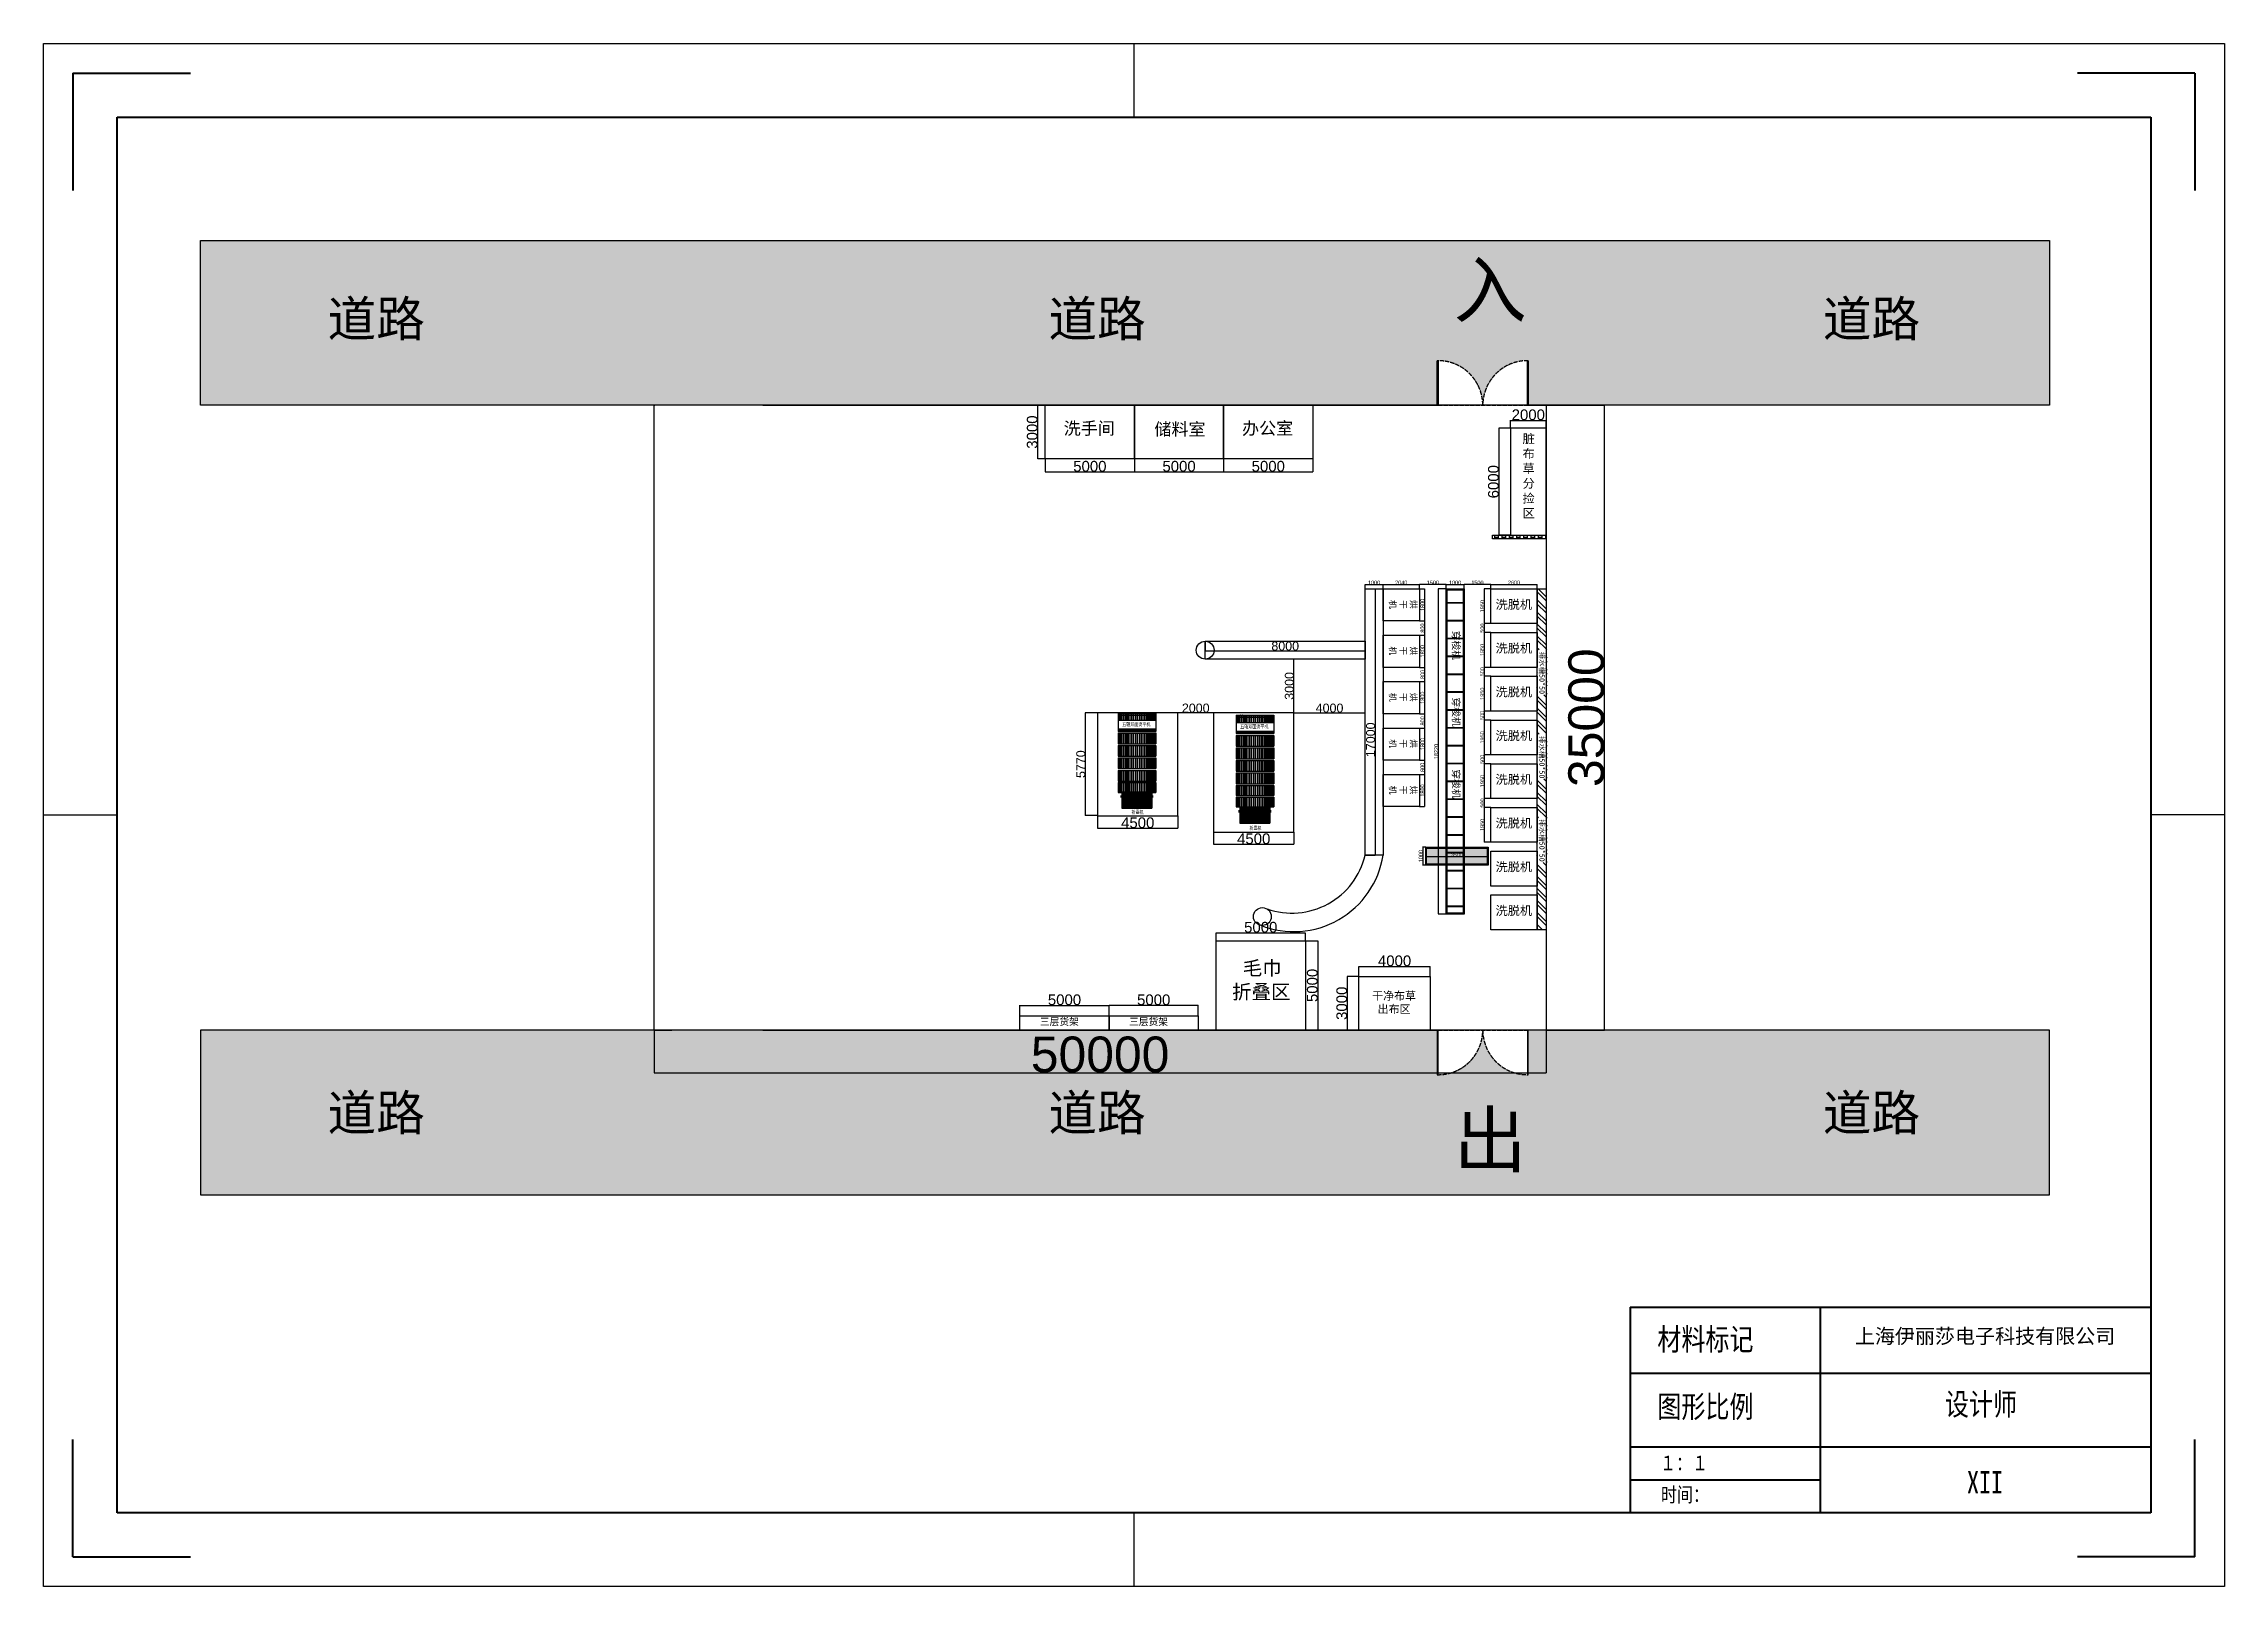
# Model space of a CAD drawing. Header units: millimetres. Extents: x 3806 to 246873, y -8027 to 78401.
# Drawn here: x 124640 to 246873, y -8027 to 78401 of the extents above; entities that cross this region are included whole.
import ezdxf

# ---------------------------------------------------------------- set-up
doc = ezdxf.new("R2010")
doc.units = ezdxf.units.MM
doc.header["$LTSCALE"] = 20
doc.linetypes.add('ACAD_ISO02W100', pattern=[15, 12, -3])
doc.layers.add('02', color=7, linetype='Continuous')
for name, color, linetype, lineweight in [('总内框线', 7, 'Continuous', 50), ('总外框线', 7, 'Continuous', 30), ('标注层', 3, 'Continuous', 25)]:
    doc.layers.add(name, color=color, linetype=linetype, lineweight=lineweight)
doc.styles.get("Standard").update_dxf_attribs({"font": 'arial.ttf', "height": 2000})
doc.styles.add('图纸中文说明', font='simplex.shx', dxfattribs={"width": 0.8, "bigfont": 'hztxt.shx'})
doc.styles.add('陈杰（2）', font='gbenor.shx', dxfattribs={"width": 0.8, "bigfont": 'gbcbig.shx'})
doc.dimstyles.new('ISO-25', dxfattribs={"dimtxt": 400, "dimasz": 2.5, "dimexe": 1.25, "dimexo": 0.625, "dimtad": 1, "dimtxsty": 'Standard', "dimcen": 2.5, "dimclrd": 1, "dimclre": 1, "dimclrt": 1, "dimadec": 0, "dimazin": 0, "dimtfac": 1, "dimtmove": 0, "dimatfit": 3, "dimfxl": 0, "dimarcsym": 0})

msp = doc.modelspace()

# ---------------------------------------------------------------- texts
at = {"color": 1, "char_height": 3000}
for s, insert, attachment_point in [('{\\fSimSun|b0|i0|c134|p2;入}', (203674.5, 66106.437), 1), ('{\\fSimSun|b0|i0|c134|p2;出}', (203674.5, 15171.069), 7)]:
    msp.add_mtext_dynamic_manual_height_columns(s, width=1497.9819, gutter_width=2000, heights=[0], dxfattribs=dict(at, insert=insert, attachment_point=attachment_point))
for s, width, gutter_width, insert, char_height, attachment_point in [('{\\fSimSun|b0|i0|c134|p2;道路}', 6269.91108, 3000, (140551.87, 63986.891), 2000, 1), ('{\\fSimSun|b0|i0|c134|p2;道路}', 6269.91108, 3000, (180956.946, 63986.891), 2000, 1), ('{\\fSimSun|b0|i0|c134|p2;道路}', 6269.91108, 3000, (224361.889, 63986.891), 2000, 1), ('{\\fSimSun|b0|i0|c134|p2;洗手间}', 3092.73426, 2000, (181814.272, 57200.955), 700, 1), ('\\pi85.7526;{\\fSimSun|b0|i0|c134|p2;储料室}', 3092.73426, 2000, (186814.272, 57150.807), 700, 1), ('{\\fSimSun|b0|i0|c134|p2;办公室}', 3092.73426, 2000, (191814.272, 57200.955), 700, 1), ('{\\fSimSun|b0|i0|c134|p2;脏布草}\\P{\\fSimSun|b0|i0|c134|p2;分捡区}', 950.6545, 2000, (207539.715, 56515.059), 500, 1), ('{\\fSimSun|b0|i0|c134|p2;洗脱机}', 3016.45831, 1100, (206022.279, 47233.504), 500, 1), ('{\\fSimSun|b0|i0|c134|p2;洗脱机}', 3016.45831, 1100, (206022.279, 44783.504), 500, 1), ('{\\fSimSun|b0|i0|c134|p2;洗脱机}', 3016.45831, 1100, (206022.279, 42333.504), 500, 1), ('{\\fSimSun|b0|i0|c134|p2;洗脱机}', 3016.45831, 1100, (206022.279, 39883.504), 500, 1), ('{\\fSimSun|b0|i0|c134|p2;洗脱机}', 3016.45831, 1100, (206022.279, 37433.504), 500, 1), ('{\\fSimSun|b0|i0|c134|p2;洗脱机}', 3016.45831, 1100, (206022.279, 34983.504), 500, 1), ('{\\fSimSun|b0|i0|c134|p2;洗脱机}', 3016.45831, 1100, (206022.279, 32533.504), 500, 1), ('{\\fSimSun|b0|i0|c134|p2;洗脱机}', 3016.45831, 1100, (206022.279, 30083.504), 500, 1), ('\\pi1070.52712;{\\fSimSun|b0|i0|c134|p2;毛巾\\P\\pi471.64444;折叠区}', 4223.73581, 2000, (190779.644, 27011.643), 800, 1), ('{\\fSimSun|b0|i0|c134|p2;干净布草\\P出布区}', 2672.37304, 2000, (200335.481, 24656.68), 450, 5), ('{\\fSimSun|b0|i0|c134|p2;三层货架}', 3023.45201, 2000, (180480.571, 23809.854), 400, 1), ('{\\fSimSun|b0|i0|c134|p2;三层货架}', 3023.45201, 2000, (185480.571, 23809.854), 400, 1), ('{\\fSimSun|b0|i0|c134|p2;道路}', 6269.91108, 3000, (140551.87, 17290.614), 2000, 7), ('{\\fSimSun|b0|i0|c134|p2;道路}', 6269.91108, 3000, (180956.946, 17290.614), 2000, 7), ('{\\fSimSun|b0|i0|c134|p2;道路}', 6269.91108, 3000, (224361.889, 17290.614), 2000, 7)]:
    msp.add_mtext_dynamic_manual_height_columns(s, width=width, gutter_width=gutter_width, heights=[0], dxfattribs=dict(insert=insert, char_height=char_height, attachment_point=attachment_point))
at = {"attachment_point": 1, "rotation": 270}
for s, width, insert, char_height in [('{\\fSimSun|b0|i0|c134|p2;烘干机}', 559.91958, (201594.626, 47230.034), 350), ('{\\fSimSun|b0|i0|c134|p2;穿梭机}', 3429.4477, (204011.009, 45507.653), 400), ('{\\fSimSun|b0|i0|c134|p2;烘干机}', 559.91958, (201594.626, 44630.034), 350), ('{\\fSimSun|b0|i0|c134|p2;排水槽50*50}', 2450.90929, (208778.199, 44344.428), 300), ('{\\fSimSun|b0|i0|c134|p2;烘干机}', 559.91958, (201594.626, 42030.034), 350), ('{\\fSimSun|b0|i0|c134|p2;穿梭机}', 3429.4477, (204011.009, 41771.519), 400), ('{\\fSimSun|b0|i0|c134|p2;烘干机}', 559.91958, (201594.626, 39430.034), 350), ('{\\fSimSun|b0|i0|c134|p2;排水槽50*50}', 2450.90929, (208778.199, 39619.649), 300), ('{\\fSimSun|b0|i0|c134|p2;烘干机}', 559.91958, (201594.626, 36830.034), 350), ('{\\fSimSun|b0|i0|c134|p2;穿梭机}', 3429.4477, (204011.009, 37745.2), 400), ('{\\fSimSun|b0|i0|c134|p2;排水槽50*50}', 2450.90929, (208778.199, 34950.993), 300)]:
    msp.add_mtext_dynamic_manual_height_columns(s, width=width, gutter_width=2000, heights=[0], dxfattribs=dict(at, insert=insert, char_height=char_height))
at = {"color": 1, "char_height": 201.28771, "width": 1629.68706, "attachment_point": 3, "style": '图纸中文说明'}
for s, insert in [('{\\fFangSong|b0|i0|c134|p49;五辊双面烫平机}', (186673.414, 40367.892)), ('{\\fFangSong|b0|i0|c134|p49;五辊双面烫平机}', (193284.896, 40241.298)), ('{\\fFangSong|b0|i0|c134|p49;折叠机}', (186294.679, 35451.6)), ('{\\fFangSong|b0|i0|c134|p49;折叠机}', (192906.161, 34559.091))]:
    msp.add_mtext(s, dxfattribs=dict(at, insert=insert))

# ---------------------------------------------------------------- blocks, each defined once
blk = doc.blocks.new('1')
at = {"color": 9}
for points in [[(48344, 54275), (48394, 54275), (48394, 53375), (48344, 53375)], [(49344, 54275), (49394, 54275), (49394, 53375), (49344, 53375)], [(50344, 54275), (50394, 54275), (50394, 53375), (50344, 53375)], [(51344, 54275), (51394, 54275), (51394, 53375), (51344, 53375)], [(52344, 54275), (52394, 54275), (52394, 53375), (52344, 53375)], [(53344, 54275), (53394, 54275), (53394, 53375), (53344, 53375)], [(54344, 54275), (54394, 54275), (54394, 53375), (54344, 53375)], [(55344, 54275), (55394, 54275), (55394, 53375), (55344, 53375)], [(56344, 54275), (56394, 54275), (56394, 53375), (56344, 53375)], [(57344, 54275), (57394, 54275), (57394, 53375), (57344, 53375)], [(58344, 54275), (58394, 54275), (58394, 53375), (58344, 53375)], [(59344, 54275), (59394, 54275), (59394, 53375), (59344, 53375)], [(60344, 54275), (60394, 54275), (60394, 53375), (60344, 53375)], [(61344, 54275), (61394, 54275), (61394, 53375), (61344, 53375)], [(62344, 54275), (62394, 54275), (62394, 53375), (62344, 53375)], [(63344, 54275), (63394, 54275), (63394, 53375), (63344, 53375)], [(64344, 54275), (64394, 54275), (64394, 53375), (64344, 53375)], [(65344, 54275), (65394, 54275), (65394, 53375), (65344, 53375)]]:
    blk.add_lwpolyline(points, close=True, dxfattribs=at)
blk = doc.blocks.new('*D91')
at = {"color": 1, "lineweight": -2, "transparency": 16777216}
for p, q in [((198361, 26139), (197710, 26139)), ((197711, 26136), (197711, 23141)), ((198361, 23139), (197710, 23139))]:
    blk.add_line(p, q, dxfattribs=at)
at = {"color": 1, "transparency": 16777216}
for points in [[(197711, 26136), (197711, 26136), (197711, 26139)], [(197711, 23141), (197711, 23141), (197711, 23139)]]:
    blk.add_solid(points, dxfattribs=at)
at = {"layer": 'Defpoints', "color": 0, "transparency": 16777216}
for p in [(198361, 26139), (197711, 23139), (198361, 23139)]:
    blk.add_point(p, dxfattribs=at)
at = {"color": 1, "transparency": 16777216, "insert": (197404, 24639), "char_height": 600, "attachment_point": 5, "rotation": 90}
blk.add_mtext('3000', dxfattribs=at)
blk = doc.blocks.new('*D96')
at = {"color": 1, "lineweight": -2, "transparency": 16777216}
for p, q in [((183716, 40920), (183028, 40920)), ((183030, 35152), (183030, 40917)), ((183716, 35150), (183028, 35150))]:
    blk.add_line(p, q, dxfattribs=at)
at = {"color": 1, "transparency": 16777216}
for points in [[(183029, 40917), (183030, 40917), (183030, 40920)], [(183029, 35152), (183030, 35152), (183030, 35150)]]:
    blk.add_solid(points, dxfattribs=at)
at = {"layer": 'Defpoints', "color": 0, "transparency": 16777216}
for p in [(183030, 40920), (183716, 40920), (183716, 35150)]:
    blk.add_point(p, dxfattribs=at)
at = {"color": 1, "transparency": 16777216, "insert": (182774, 38035), "char_height": 500, "attachment_point": 5, "rotation": 90}
blk.add_mtext('5770', dxfattribs=at)
blk = doc.blocks.new('*D97')
at = {"color": 1, "lineweight": -2, "transparency": 16777216}
for p, q in [((183716, 35149), (183716, 34443)), ((183719, 34444), (188214, 34444)), ((188216, 35149), (188216, 34443))]:
    blk.add_line(p, q, dxfattribs=at)
at = {"color": 1, "transparency": 16777216}
for points in [[(183719, 34444), (183719, 34444), (183716, 34444)], [(188214, 34444), (188214, 34444), (188216, 34444)]]:
    blk.add_solid(points, dxfattribs=at)
at = {"layer": 'Defpoints', "color": 0, "transparency": 16777216}
for p in [(183716, 35150), (188216, 35150), (188216, 34444)]:
    blk.add_point(p, dxfattribs=at)
at = {"color": 1, "transparency": 16777216, "insert": (185966, 34751), "char_height": 600, "attachment_point": 5}
blk.add_mtext('4500', dxfattribs=at)
blk = doc.blocks.new('*D98')
at = {"color": 1, "lineweight": -2, "transparency": 16777216}
for p, q in [((190216, 34219), (190216, 33545)), ((190219, 33546), (194714, 33546)), ((194716, 34219), (194716, 33545))]:
    blk.add_line(p, q, dxfattribs=at)
at = {"color": 1, "transparency": 16777216}
for points in [[(190219, 33547), (190219, 33546), (190216, 33546)], [(194714, 33547), (194714, 33546), (194716, 33546)]]:
    blk.add_solid(points, dxfattribs=at)
at = {"layer": 'Defpoints', "color": 0, "transparency": 16777216}
for p in [(190216, 34220), (194716, 34220), (194716, 33546)]:
    blk.add_point(p, dxfattribs=at)
at = {"color": 1, "transparency": 16777216, "insert": (192466, 33853), "char_height": 600, "attachment_point": 5}
blk.add_mtext('4500', dxfattribs=at)
blk = doc.blocks.new('*D105')
at = {"color": 1, "lineweight": -2, "transparency": 16777216}
for p, q in [((201757, 47859), (202037, 47859)), ((202036, 47856), (202036, 46061)), ((201757, 46059), (202037, 46059))]:
    blk.add_line(p, q, dxfattribs=at)
at = {"color": 1, "transparency": 16777216}
for points in [[(202035, 47856), (202036, 47856), (202036, 47859)], [(202035, 46061), (202036, 46061), (202036, 46059)]]:
    blk.add_solid(points, dxfattribs=at)
at = {"layer": 'Defpoints', "color": 0, "transparency": 16777216}
for p in [(201756, 47859), (201756, 46059), (202036, 46059)]:
    blk.add_point(p, dxfattribs=at)
at = {"color": 1, "transparency": 16777216, "insert": (201923, 46959), "char_height": 220, "attachment_point": 5, "rotation": 90}
blk.add_mtext('1800', dxfattribs=at)
blk = doc.blocks.new('*D106')
at = {"color": 1, "lineweight": -2, "transparency": 16777216}
for p, q in [((201757, 46059), (202036, 46059)), ((201757, 45259), (202036, 45259)), ((202035, 46056), (202035, 45261))]:
    blk.add_line(p, q, dxfattribs=at)
at = {"color": 1, "transparency": 16777216}
for points in [[(202035, 46056), (202036, 46056), (202035, 46059)], [(202035, 45261), (202036, 45261), (202035, 45259)]]:
    blk.add_solid(points, dxfattribs=at)
at = {"layer": 'Defpoints', "color": 0, "transparency": 16777216}
for p in [(201756, 46059), (201756, 45259), (202035, 45259)]:
    blk.add_point(p, dxfattribs=at)
at = {"color": 1, "transparency": 16777216, "insert": (201922, 45659), "char_height": 220, "attachment_point": 5, "rotation": 90}
blk.add_mtext('800', dxfattribs=at)
blk = doc.blocks.new('*D69')
at = {"color": 1, "lineweight": -2, "transparency": 16777216}
for p, q in [((201757, 45259), (202037, 45259)), ((202036, 45256), (202036, 43461)), ((201757, 43459), (202037, 43459))]:
    blk.add_line(p, q, dxfattribs=at)
at = {"color": 1, "transparency": 16777216}
for points in [[(202035, 45256), (202036, 45256), (202036, 45259)], [(202035, 43461), (202036, 43461), (202036, 43459)]]:
    blk.add_solid(points, dxfattribs=at)
at = {"layer": 'Defpoints', "color": 0, "transparency": 16777216}
for p in [(201756, 45259), (201756, 43459), (202036, 43459)]:
    blk.add_point(p, dxfattribs=at)
at = {"color": 1, "transparency": 16777216, "insert": (201923, 44359), "char_height": 220, "attachment_point": 5, "rotation": 90}
blk.add_mtext('1800', dxfattribs=at)
blk = doc.blocks.new('*D70')
at = {"color": 1, "lineweight": -2, "transparency": 16777216}
for p, q in [((201757, 43459), (202036, 43459)), ((202035, 43456), (202035, 42661)), ((201757, 42659), (202036, 42659))]:
    blk.add_line(p, q, dxfattribs=at)
at = {"color": 1, "transparency": 16777216}
for points in [[(202035, 43456), (202036, 43456), (202035, 43459)], [(202035, 42661), (202036, 42661), (202035, 42659)]]:
    blk.add_solid(points, dxfattribs=at)
at = {"layer": 'Defpoints', "color": 0, "transparency": 16777216}
for p in [(201756, 43459), (201756, 42659), (202035, 42659)]:
    blk.add_point(p, dxfattribs=at)
at = {"color": 1, "transparency": 16777216, "insert": (201922, 43059), "char_height": 220, "attachment_point": 5, "rotation": 90}
blk.add_mtext('800', dxfattribs=at)
blk = doc.blocks.new('*D71')
at = {"color": 1, "lineweight": -2, "transparency": 16777216}
for p, q in [((201757, 42659), (202037, 42659)), ((202036, 42656), (202036, 40861)), ((201757, 40859), (202037, 40859))]:
    blk.add_line(p, q, dxfattribs=at)
at = {"color": 1, "transparency": 16777216}
for points in [[(202035, 42656), (202036, 42656), (202036, 42659)], [(202035, 40861), (202036, 40861), (202036, 40859)]]:
    blk.add_solid(points, dxfattribs=at)
at = {"layer": 'Defpoints', "color": 0, "transparency": 16777216}
for p in [(201756, 42659), (201756, 40859), (202036, 40859)]:
    blk.add_point(p, dxfattribs=at)
at = {"color": 1, "transparency": 16777216, "insert": (201923, 41759), "char_height": 220, "attachment_point": 5, "rotation": 90}
blk.add_mtext('1800', dxfattribs=at)
blk = doc.blocks.new('*D72')
at = {"color": 1, "lineweight": -2, "transparency": 16777216}
for p, q in [((201757, 40859), (202036, 40859)), ((202035, 40856), (202035, 40061)), ((201757, 40059), (202036, 40059))]:
    blk.add_line(p, q, dxfattribs=at)
at = {"color": 1, "transparency": 16777216}
for points in [[(202035, 40856), (202036, 40856), (202035, 40859)], [(202035, 40061), (202036, 40061), (202035, 40059)]]:
    blk.add_solid(points, dxfattribs=at)
at = {"layer": 'Defpoints', "color": 0, "transparency": 16777216}
for p in [(201756, 40859), (201756, 40059), (202035, 40059)]:
    blk.add_point(p, dxfattribs=at)
at = {"color": 1, "transparency": 16777216, "insert": (201922, 40459), "char_height": 220, "attachment_point": 5, "rotation": 90}
blk.add_mtext('800', dxfattribs=at)
blk = doc.blocks.new('*D88')
at = {"color": 1, "lineweight": -2, "transparency": 16777216}
for p, q in [((201757, 37459), (202037, 37459)), ((202036, 37456), (202036, 35661)), ((201757, 35659), (202037, 35659))]:
    blk.add_line(p, q, dxfattribs=at)
at = {"color": 1, "transparency": 16777216}
for points in [[(202035, 37456), (202036, 37456), (202036, 37459)], [(202035, 35661), (202036, 35661), (202036, 35659)]]:
    blk.add_solid(points, dxfattribs=at)
at = {"layer": 'Defpoints', "color": 0, "transparency": 16777216}
for p in [(201756, 37459), (201756, 35659), (202036, 35659)]:
    blk.add_point(p, dxfattribs=at)
at = {"color": 1, "transparency": 16777216, "insert": (201923, 36559), "char_height": 220, "attachment_point": 5, "rotation": 90}
blk.add_mtext('1800', dxfattribs=at)
blk = doc.blocks.new('*D89')
at = {"color": 1, "lineweight": -2, "transparency": 16777216}
for p, q in [((201757, 40059), (202037, 40059)), ((202036, 40056), (202036, 38261)), ((201757, 38259), (202037, 38259))]:
    blk.add_line(p, q, dxfattribs=at)
at = {"color": 1, "transparency": 16777216}
for points in [[(202035, 40056), (202036, 40056), (202036, 40059)], [(202035, 38261), (202036, 38261), (202036, 38259)]]:
    blk.add_solid(points, dxfattribs=at)
at = {"layer": 'Defpoints', "color": 0, "transparency": 16777216}
for p in [(201756, 40059), (201756, 38259), (202036, 38259)]:
    blk.add_point(p, dxfattribs=at)
at = {"color": 1, "transparency": 16777216, "insert": (201923, 39159), "char_height": 220, "attachment_point": 5, "rotation": 90}
blk.add_mtext('1800', dxfattribs=at)
blk = doc.blocks.new('*D90')
at = {"color": 1, "lineweight": -2, "transparency": 16777216}
for p, q in [((201757, 38259), (202036, 38259)), ((202035, 38256), (202035, 37461)), ((201757, 37459), (202036, 37459))]:
    blk.add_line(p, q, dxfattribs=at)
at = {"color": 1, "transparency": 16777216}
for points in [[(202035, 38256), (202036, 38256), (202035, 38259)], [(202035, 37461), (202036, 37461), (202035, 37459)]]:
    blk.add_solid(points, dxfattribs=at)
at = {"layer": 'Defpoints', "color": 0, "transparency": 16777216}
for p in [(201756, 38259), (201756, 37459), (202035, 37459)]:
    blk.add_point(p, dxfattribs=at)
at = {"color": 1, "transparency": 16777216, "insert": (201922, 37859), "char_height": 220, "attachment_point": 5, "rotation": 90}
blk.add_mtext('800', dxfattribs=at)
blk = doc.blocks.new('*D87')
at = {"color": 1, "lineweight": -2, "transparency": 16777216}
for p, q in [((206856, 56859), (206211, 56859)), ((206212, 56856), (206212, 50861)), ((206856, 50859), (206211, 50859))]:
    blk.add_line(p, q, dxfattribs=at)
at = {"color": 1, "transparency": 16777216}
for points in [[(206212, 56856), (206213, 56856), (206212, 56859)], [(206212, 50861), (206213, 50861), (206212, 50859)]]:
    blk.add_solid(points, dxfattribs=at)
at = {"layer": 'Defpoints', "color": 0, "transparency": 16777216}
for p in [(206856, 56859), (206212, 50859), (206856, 50859)]:
    blk.add_point(p, dxfattribs=at)
at = {"color": 1, "transparency": 16777216, "insert": (205905, 53859), "char_height": 600, "attachment_point": 5, "rotation": 90}
blk.add_mtext('6000', dxfattribs=at)
blk = doc.blocks.new('*D113')
at = {"color": 1, "lineweight": -2, "transparency": 16777216}
for p, q in [((195362, 28139), (196062, 28139)), ((196061, 28136), (196061, 23141)), ((195362, 23139), (196062, 23139))]:
    blk.add_line(p, q, dxfattribs=at)
at = {"color": 1, "transparency": 16777216}
for points in [[(196060, 28136), (196061, 28136), (196061, 28139)], [(196060, 23141), (196061, 23141), (196061, 23139)]]:
    blk.add_solid(points, dxfattribs=at)
at = {"layer": 'Defpoints', "color": 0, "transparency": 16777216}
for p in [(195361, 28139), (195361, 23139), (196061, 23139)]:
    blk.add_point(p, dxfattribs=at)
at = {"color": 1, "transparency": 16777216, "insert": (195754, 25639), "char_height": 600, "attachment_point": 5, "rotation": 90}
blk.add_mtext('5000', dxfattribs=at)
blk = doc.blocks.new('*D115')
at = {"color": 1, "lineweight": -2, "transparency": 16777216}
for p, q in [((184361, 23939), (184361, 24525)), ((189359, 24524), (184364, 24524)), ((189361, 23939), (189361, 24525))]:
    blk.add_line(p, q, dxfattribs=at)
at = {"color": 1, "transparency": 16777216}
for points in [[(184364, 24525), (184364, 24524), (184361, 24524)], [(189359, 24525), (189359, 24524), (189361, 24524)]]:
    blk.add_solid(points, dxfattribs=at)
at = {"layer": 'Defpoints', "color": 0, "transparency": 16777216}
for p in [(184361, 24524), (184361, 23939), (189361, 23939)]:
    blk.add_point(p, dxfattribs=at)
at = {"color": 1, "transparency": 16777216, "insert": (186861, 24831), "char_height": 600, "attachment_point": 5}
blk.add_mtext('5000', dxfattribs=at)
blk = doc.blocks.new('*D116')
at = {"color": 1, "lineweight": -2, "transparency": 16777216}
for p, q in [((179361, 23939), (179361, 24525)), ((179364, 24524), (184359, 24524)), ((184361, 23939), (184361, 24525))]:
    blk.add_line(p, q, dxfattribs=at)
at = {"color": 1, "transparency": 16777216}
for points in [[(179364, 24524), (179364, 24523), (179361, 24524)], [(184359, 24524), (184359, 24523), (184361, 24524)]]:
    blk.add_solid(points, dxfattribs=at)
at = {"layer": 'Defpoints', "color": 0, "transparency": 16777216}
for p in [(184361, 24524), (179361, 23939), (184361, 23939)]:
    blk.add_point(p, dxfattribs=at)
at = {"color": 1, "transparency": 16777216, "insert": (181861, 24831), "char_height": 600, "attachment_point": 5}
blk.add_mtext('5000', dxfattribs=at)
blk = doc.blocks.new('*D118')
at = {"color": 1, "lineweight": -2, "transparency": 16777216}
for p, q in [((198361, 26139), (198361, 26707)), ((198364, 26706), (202359, 26706)), ((202361, 26139), (202361, 26707))]:
    blk.add_line(p, q, dxfattribs=at)
at = {"color": 1, "transparency": 16777216}
for points in [[(198364, 26706), (198364, 26705), (198361, 26706)], [(202359, 26706), (202359, 26705), (202361, 26706)]]:
    blk.add_solid(points, dxfattribs=at)
at = {"layer": 'Defpoints', "color": 0, "transparency": 16777216}
for p in [(198361, 26139), (202361, 26706), (202361, 26139)]:
    blk.add_point(p, dxfattribs=at)
at = {"color": 1, "transparency": 16777216, "insert": (200361, 27013), "char_height": 600, "attachment_point": 5}
blk.add_mtext('4000', dxfattribs=at)
blk = doc.blocks.new('*D119')
at = {"color": 1, "lineweight": -2, "transparency": 16777216}
for p, q in [((206856, 56859), (206856, 57298)), ((206859, 57297), (208854, 57297)), ((208856, 56859), (208856, 57298))]:
    blk.add_line(p, q, dxfattribs=at)
at = {"color": 1, "transparency": 16777216}
for points in [[(206859, 57298), (206859, 57297), (206856, 57297)], [(208854, 57298), (208854, 57297), (208856, 57297)]]:
    blk.add_solid(points, dxfattribs=at)
at = {"layer": 'Defpoints', "color": 0, "transparency": 16777216}
for p in [(206856, 56859), (208856, 57297), (208856, 56859)]:
    blk.add_point(p, dxfattribs=at)
at = {"color": 1, "transparency": 16777216, "insert": (207856, 57604), "char_height": 600, "attachment_point": 5}
blk.add_mtext('2000', dxfattribs=at)
blk = doc.blocks.new('*D120')
at = {"color": 1, "lineweight": -2, "transparency": 16777216}
for p, q in [((203256, 47859), (203256, 48096)), ((203259, 48095), (204254, 48095)), ((204256, 47859), (204256, 48096))]:
    blk.add_line(p, q, dxfattribs=at)
at = {"color": 1, "transparency": 16777216}
for points in [[(203259, 48095), (203259, 48094), (203256, 48095)], [(204254, 48095), (204254, 48094), (204256, 48095)]]:
    blk.add_solid(points, dxfattribs=at)
at = {"layer": 'Defpoints', "color": 0, "transparency": 16777216}
for p in [(203256, 47859), (204256, 48095), (204256, 47859)]:
    blk.add_point(p, dxfattribs=at)
at = {"color": 1, "transparency": 16777216, "insert": (203756, 48208), "char_height": 220, "attachment_point": 5}
blk.add_mtext('1000', dxfattribs=at)
blk = doc.blocks.new('*D124')
at = {"color": 1, "lineweight": -2, "transparency": 16777216}
for p, q in [((203256, 47859), (202804, 47859)), ((202805, 47856), (202805, 29641)), ((203256, 29639), (202804, 29639))]:
    blk.add_line(p, q, dxfattribs=at)
at = {"color": 1, "transparency": 16777216}
for points in [[(202804, 47856), (202805, 47856), (202805, 47859)], [(202804, 29641), (202805, 29641), (202805, 29639)]]:
    blk.add_solid(points, dxfattribs=at)
at = {"layer": 'Defpoints', "color": 0, "transparency": 16777216}
for p in [(203256, 47859), (202805, 29639), (203256, 29639)]:
    blk.add_point(p, dxfattribs=at)
at = {"color": 1, "transparency": 16777216, "insert": (202692, 38749), "char_height": 220, "attachment_point": 5, "rotation": 90}
blk.add_mtext('18220', dxfattribs=at)
blk = doc.blocks.new('*D125')
at = {"color": 1, "lineweight": -2, "transparency": 16777216}
for p, q in [((198717, 47859), (199276, 47859)), ((199274, 47856), (199274, 32946)), ((198717, 32943), (199276, 32943))]:
    blk.add_line(p, q, dxfattribs=at)
at = {"color": 1, "transparency": 16777216}
for points in [[(199274, 47856), (199275, 47856), (199274, 47859)], [(199274, 32946), (199275, 32946), (199274, 32943)]]:
    blk.add_solid(points, dxfattribs=at)
at = {"layer": 'Defpoints', "color": 0, "transparency": 16777216}
for p in [(198716, 47859), (198716, 32943), (199274, 32943)]:
    blk.add_point(p, dxfattribs=at)
at = {"color": 1, "transparency": 16777216, "insert": (199018, 39401), "char_height": 500, "attachment_point": 5, "rotation": 90}
blk.add_mtext('17000', dxfattribs=at)
blk = doc.blocks.new('*D126')
at = {"color": 1, "lineweight": -2, "transparency": 16777216}
for p, q in [((189747, 44919), (189747, 44391)), ((189750, 44393), (198714, 44393)), ((198716, 44919), (198716, 44391))]:
    blk.add_line(p, q, dxfattribs=at)
at = {"color": 1, "transparency": 16777216}
for points in [[(189750, 44393), (189750, 44392), (189747, 44393)], [(198714, 44393), (198714, 44392), (198716, 44393)]]:
    blk.add_solid(points, dxfattribs=at)
at = {"layer": 'Defpoints', "color": 0, "transparency": 16777216}
for p in [(189747, 44920), (198716, 44920), (198716, 44393)]:
    blk.add_point(p, dxfattribs=at)
at = {"color": 1, "transparency": 16777216, "insert": (194232, 44649), "char_height": 500, "attachment_point": 5}
blk.add_mtext('8000', dxfattribs=at)
blk = doc.blocks.new('*D127')
at = {"color": 1, "lineweight": -2, "transparency": 16777216}
for p, q in [((194716, 40920), (194716, 40921)), ((194719, 40920), (198714, 40920)), ((198716, 40920), (198716, 40921))]:
    blk.add_line(p, q, dxfattribs=at)
at = {"color": 1, "transparency": 16777216}
for points in [[(194719, 40920), (194719, 40919), (194716, 40920)], [(198714, 40920), (198714, 40919), (198716, 40920)]]:
    blk.add_solid(points, dxfattribs=at)
at = {"layer": 'Defpoints', "color": 0, "transparency": 16777216}
for p in [(194716, 40920), (198716, 40920), (198716, 40920)]:
    blk.add_point(p, dxfattribs=at)
at = {"color": 1, "transparency": 16777216, "insert": (196716, 41175), "char_height": 500, "attachment_point": 5}
blk.add_mtext('4000', dxfattribs=at)
blk = doc.blocks.new('*D129')
at = {"color": 1, "lineweight": -2, "transparency": 16777216}
for p, q in [((188216, 40920), (188216, 40921)), ((190214, 40920), (188219, 40920)), ((190216, 40920), (190216, 40921))]:
    blk.add_line(p, q, dxfattribs=at)
at = {"color": 1, "transparency": 16777216}
for points in [[(188219, 40920), (188219, 40919), (188216, 40920)], [(190214, 40920), (190214, 40919), (190216, 40920)]]:
    blk.add_solid(points, dxfattribs=at)
at = {"layer": 'Defpoints', "color": 0, "transparency": 16777216}
for p in [(188216, 40920), (188216, 40920), (190216, 40920)]:
    blk.add_point(p, dxfattribs=at)
at = {"color": 1, "transparency": 16777216, "insert": (189216, 41175), "char_height": 500, "attachment_point": 5}
blk.add_mtext('2000', dxfattribs=at)
blk = doc.blocks.new('*D131')
at = {"color": 1, "lineweight": -2, "transparency": 16777216}
for p, q in [((202107, 32382), (202107, 32840)), ((205604, 32839), (202109, 32839)), ((205607, 32382), (205607, 32840))]:
    blk.add_line(p, q, dxfattribs=at)
at = {"color": 1, "transparency": 16777216}
for points in [[(202109, 32839), (202109, 32838), (202107, 32839)], [(205604, 32839), (205604, 32838), (205607, 32839)]]:
    blk.add_solid(points, dxfattribs=at)
at = {"layer": 'Defpoints', "color": 0, "transparency": 16777216}
for p in [(202107, 32839), (202107, 32381), (205607, 32381)]:
    blk.add_point(p, dxfattribs=at)
at = {"color": 1, "transparency": 16777216, "insert": (203857, 32952), "char_height": 220, "attachment_point": 5}
blk.add_mtext('3500', dxfattribs=at)
blk = doc.blocks.new('*D132')
at = {"color": 1, "lineweight": -2, "transparency": 16777216}
for p, q in [((202106, 33381), (201935, 33381)), ((201937, 33379), (201937, 32384)), ((202106, 32381), (201935, 32381))]:
    blk.add_line(p, q, dxfattribs=at)
at = {"color": 1, "transparency": 16777216}
for points in [[(201936, 33379), (201937, 33379), (201937, 33381)], [(201936, 32384), (201937, 32384), (201937, 32381)]]:
    blk.add_solid(points, dxfattribs=at)
at = {"layer": 'Defpoints', "color": 0, "transparency": 16777216}
for p in [(202107, 33381), (201937, 32381), (202107, 32381)]:
    blk.add_point(p, dxfattribs=at)
at = {"color": 1, "transparency": 16777216, "insert": (201824, 32881), "char_height": 220, "attachment_point": 5, "rotation": 90}
blk.add_mtext('1000', dxfattribs=at)
blk = doc.blocks.new('*D133')
at = {"color": 1, "lineweight": -2, "transparency": 16777216}
for p, q in [((204256, 47859), (204256, 48096)), ((205754, 48095), (204259, 48095)), ((205756, 47859), (205756, 48096))]:
    blk.add_line(p, q, dxfattribs=at)
at = {"color": 1, "transparency": 16777216}
for points in [[(204259, 48095), (204259, 48094), (204256, 48095)], [(205754, 48095), (205754, 48094), (205756, 48095)]]:
    blk.add_solid(points, dxfattribs=at)
at = {"layer": 'Defpoints', "color": 0, "transparency": 16777216}
for p in [(204256, 48095), (204256, 47859), (205756, 47859)]:
    blk.add_point(p, dxfattribs=at)
at = {"color": 1, "transparency": 16777216, "insert": (205006, 48208), "char_height": 220, "attachment_point": 5}
blk.add_mtext('1500', dxfattribs=at)
blk = doc.blocks.new('*D134')
at = {"color": 1, "lineweight": -2, "transparency": 16777216}
for p, q in [((201756, 47859), (201756, 48096)), ((203254, 48095), (201759, 48095)), ((203256, 47859), (203256, 48096))]:
    blk.add_line(p, q, dxfattribs=at)
at = {"color": 1, "transparency": 16777216}
for points in [[(201759, 48095), (201759, 48094), (201756, 48095)], [(203254, 48095), (203254, 48094), (203256, 48095)]]:
    blk.add_solid(points, dxfattribs=at)
at = {"layer": 'Defpoints', "color": 0, "transparency": 16777216}
for p in [(201756, 48095), (201756, 47859), (203256, 47859)]:
    blk.add_point(p, dxfattribs=at)
at = {"color": 1, "transparency": 16777216, "insert": (202506, 48208), "char_height": 220, "attachment_point": 5}
blk.add_mtext('1500', dxfattribs=at)
blk = doc.blocks.new('*D135')
at = {"color": 1, "lineweight": -2, "transparency": 16777216}
for p, q in [((194717, 43920), (194720, 43920)), ((194719, 40922), (194719, 43917)), ((194717, 40920), (194720, 40920))]:
    blk.add_line(p, q, dxfattribs=at)
at = {"color": 1, "transparency": 16777216}
for points in [[(194718, 43917), (194719, 43917), (194719, 43920)], [(194718, 40922), (194719, 40922), (194719, 40920)]]:
    blk.add_solid(points, dxfattribs=at)
at = {"layer": 'Defpoints', "color": 0, "transparency": 16777216}
for p in [(194716, 43920), (194719, 43920), (194716, 40920)]:
    blk.add_point(p, dxfattribs=at)
at = {"color": 1, "transparency": 16777216, "insert": (194463, 42420), "char_height": 500, "attachment_point": 5, "rotation": 90}
blk.add_mtext('3000', dxfattribs=at)
blk = doc.blocks.new('*D136')
at = {"color": 1, "lineweight": -2, "transparency": 16777216}
for p, q in [((205756, 47859), (205387, 47859)), ((205388, 47856), (205388, 45911)), ((205756, 45909), (205387, 45909))]:
    blk.add_line(p, q, dxfattribs=at)
at = {"color": 1, "transparency": 16777216}
for points in [[(205388, 47856), (205389, 47856), (205388, 47859)], [(205388, 45911), (205389, 45911), (205388, 45909)]]:
    blk.add_solid(points, dxfattribs=at)
at = {"layer": 'Defpoints', "color": 0, "transparency": 16777216}
for p in [(205756, 47859), (205388, 45909), (205756, 45909)]:
    blk.add_point(p, dxfattribs=at)
at = {"color": 1, "transparency": 16777216, "insert": (205275, 46884), "char_height": 220, "attachment_point": 5, "rotation": 90}
blk.add_mtext('1950', dxfattribs=at)
blk = doc.blocks.new('*D138')
at = {"color": 1, "lineweight": -2, "transparency": 16777216}
for p, q in [((205756, 45909), (205387, 45909)), ((205756, 45409), (205387, 45409)), ((205388, 45906), (205388, 45411))]:
    blk.add_line(p, q, dxfattribs=at)
at = {"color": 1, "transparency": 16777216}
for points in [[(205388, 45906), (205389, 45906), (205388, 45909)], [(205388, 45411), (205389, 45411), (205388, 45409)]]:
    blk.add_solid(points, dxfattribs=at)
at = {"layer": 'Defpoints', "color": 0, "transparency": 16777216}
for p in [(205388, 45409), (205756, 45909), (205756, 45409)]:
    blk.add_point(p, dxfattribs=at)
at = {"color": 1, "transparency": 16777216, "insert": (205275, 45659), "char_height": 220, "attachment_point": 5, "rotation": 90}
blk.add_mtext('500', dxfattribs=at)
blk = doc.blocks.new('*D139')
at = {"color": 1, "lineweight": -2, "transparency": 16777216}
for p, q in [((205756, 45409), (205387, 45409)), ((205388, 45406), (205388, 43461)), ((205756, 43459), (205387, 43459))]:
    blk.add_line(p, q, dxfattribs=at)
at = {"color": 1, "transparency": 16777216}
for points in [[(205388, 45406), (205389, 45406), (205388, 45409)], [(205388, 43461), (205389, 43461), (205388, 43459)]]:
    blk.add_solid(points, dxfattribs=at)
at = {"layer": 'Defpoints', "color": 0, "transparency": 16777216}
for p in [(205756, 45409), (205388, 43459), (205756, 43459)]:
    blk.add_point(p, dxfattribs=at)
at = {"color": 1, "transparency": 16777216, "insert": (205275, 44434), "char_height": 220, "attachment_point": 5, "rotation": 90}
blk.add_mtext('1950', dxfattribs=at)
blk = doc.blocks.new('*D140')
at = {"color": 1, "lineweight": -2, "transparency": 16777216}
for p, q in [((205756, 43459), (205387, 43459)), ((205756, 42959), (205387, 42959)), ((205388, 43456), (205388, 42961))]:
    blk.add_line(p, q, dxfattribs=at)
at = {"color": 1, "transparency": 16777216}
for points in [[(205388, 43456), (205389, 43456), (205388, 43459)], [(205388, 42961), (205389, 42961), (205388, 42959)]]:
    blk.add_solid(points, dxfattribs=at)
at = {"layer": 'Defpoints', "color": 0, "transparency": 16777216}
for p in [(205388, 42959), (205756, 43459), (205756, 42959)]:
    blk.add_point(p, dxfattribs=at)
at = {"color": 1, "transparency": 16777216, "insert": (205275, 43209), "char_height": 220, "attachment_point": 5, "rotation": 90}
blk.add_mtext('500', dxfattribs=at)
blk = doc.blocks.new('*D141')
at = {"color": 1, "lineweight": -2, "transparency": 16777216}
for p, q in [((205756, 42959), (205387, 42959)), ((205388, 42956), (205388, 41011)), ((205756, 41009), (205387, 41009))]:
    blk.add_line(p, q, dxfattribs=at)
at = {"color": 1, "transparency": 16777216}
for points in [[(205388, 42956), (205389, 42956), (205388, 42959)], [(205388, 41011), (205389, 41011), (205388, 41009)]]:
    blk.add_solid(points, dxfattribs=at)
at = {"layer": 'Defpoints', "color": 0, "transparency": 16777216}
for p in [(205756, 42959), (205388, 41009), (205756, 41009)]:
    blk.add_point(p, dxfattribs=at)
at = {"color": 1, "transparency": 16777216, "insert": (205275, 41984), "char_height": 220, "attachment_point": 5, "rotation": 90}
blk.add_mtext('1950', dxfattribs=at)
blk = doc.blocks.new('*D142')
at = {"color": 1, "lineweight": -2, "transparency": 16777216}
for p, q in [((205756, 41009), (205387, 41009)), ((205756, 40509), (205387, 40509)), ((205388, 41006), (205388, 40511))]:
    blk.add_line(p, q, dxfattribs=at)
at = {"color": 1, "transparency": 16777216}
for points in [[(205388, 41006), (205389, 41006), (205388, 41009)], [(205388, 40511), (205389, 40511), (205388, 40509)]]:
    blk.add_solid(points, dxfattribs=at)
at = {"layer": 'Defpoints', "color": 0, "transparency": 16777216}
for p in [(205388, 40509), (205756, 41009), (205756, 40509)]:
    blk.add_point(p, dxfattribs=at)
at = {"color": 1, "transparency": 16777216, "insert": (205275, 40759), "char_height": 220, "attachment_point": 5, "rotation": 90}
blk.add_mtext('500', dxfattribs=at)
blk = doc.blocks.new('*D143')
at = {"color": 1, "lineweight": -2, "transparency": 16777216}
for p, q in [((205756, 40509), (205387, 40509)), ((205388, 40506), (205388, 38561)), ((205756, 38559), (205387, 38559))]:
    blk.add_line(p, q, dxfattribs=at)
at = {"color": 1, "transparency": 16777216}
for points in [[(205388, 40506), (205389, 40506), (205388, 40509)], [(205388, 38561), (205389, 38561), (205388, 38559)]]:
    blk.add_solid(points, dxfattribs=at)
at = {"layer": 'Defpoints', "color": 0, "transparency": 16777216}
for p in [(205756, 40509), (205388, 38559), (205756, 38559)]:
    blk.add_point(p, dxfattribs=at)
at = {"color": 1, "transparency": 16777216, "insert": (205275, 39534), "char_height": 220, "attachment_point": 5, "rotation": 90}
blk.add_mtext('1950', dxfattribs=at)
blk = doc.blocks.new('*D144')
at = {"color": 1, "lineweight": -2, "transparency": 16777216}
for p, q in [((205756, 38559), (205387, 38559)), ((205756, 38059), (205387, 38059)), ((205388, 38556), (205388, 38061))]:
    blk.add_line(p, q, dxfattribs=at)
at = {"color": 1, "transparency": 16777216}
for points in [[(205388, 38556), (205389, 38556), (205388, 38559)], [(205388, 38061), (205389, 38061), (205388, 38059)]]:
    blk.add_solid(points, dxfattribs=at)
at = {"layer": 'Defpoints', "color": 0, "transparency": 16777216}
for p in [(205388, 38059), (205756, 38559), (205756, 38059)]:
    blk.add_point(p, dxfattribs=at)
at = {"color": 1, "transparency": 16777216, "insert": (205275, 38309), "char_height": 220, "attachment_point": 5, "rotation": 90}
blk.add_mtext('500', dxfattribs=at)
blk = doc.blocks.new('*D145')
at = {"color": 1, "lineweight": -2, "transparency": 16777216}
for p, q in [((205756, 38059), (205387, 38059)), ((205388, 38056), (205388, 36111)), ((205756, 36109), (205387, 36109))]:
    blk.add_line(p, q, dxfattribs=at)
at = {"color": 1, "transparency": 16777216}
for points in [[(205388, 38056), (205389, 38056), (205388, 38059)], [(205388, 36111), (205389, 36111), (205388, 36109)]]:
    blk.add_solid(points, dxfattribs=at)
at = {"layer": 'Defpoints', "color": 0, "transparency": 16777216}
for p in [(205756, 38059), (205388, 36109), (205756, 36109)]:
    blk.add_point(p, dxfattribs=at)
at = {"color": 1, "transparency": 16777216, "insert": (205275, 37084), "char_height": 220, "attachment_point": 5, "rotation": 90}
blk.add_mtext('1950', dxfattribs=at)
blk = doc.blocks.new('*D146')
at = {"color": 1, "lineweight": -2, "transparency": 16777216}
for p, q in [((205756, 36109), (205387, 36109)), ((205756, 35609), (205387, 35609)), ((205388, 36106), (205388, 35611))]:
    blk.add_line(p, q, dxfattribs=at)
at = {"color": 1, "transparency": 16777216}
for points in [[(205388, 36106), (205389, 36106), (205388, 36109)], [(205388, 35611), (205389, 35611), (205388, 35609)]]:
    blk.add_solid(points, dxfattribs=at)
at = {"layer": 'Defpoints', "color": 0, "transparency": 16777216}
for p in [(205388, 35609), (205756, 36109), (205756, 35609)]:
    blk.add_point(p, dxfattribs=at)
at = {"color": 1, "transparency": 16777216, "insert": (205275, 35859), "char_height": 220, "attachment_point": 5, "rotation": 90}
blk.add_mtext('500', dxfattribs=at)
blk = doc.blocks.new('*D147')
at = {"color": 1, "lineweight": -2, "transparency": 16777216}
for p, q in [((205756, 35609), (205387, 35609)), ((205388, 35606), (205388, 33661)), ((205756, 33659), (205387, 33659))]:
    blk.add_line(p, q, dxfattribs=at)
at = {"color": 1, "transparency": 16777216}
for points in [[(205388, 35606), (205389, 35606), (205388, 35609)], [(205388, 33661), (205389, 33661), (205388, 33659)]]:
    blk.add_solid(points, dxfattribs=at)
at = {"layer": 'Defpoints', "color": 0, "transparency": 16777216}
for p in [(205756, 35609), (205388, 33659), (205756, 33659)]:
    blk.add_point(p, dxfattribs=at)
at = {"color": 1, "transparency": 16777216, "insert": (205275, 34634), "char_height": 220, "attachment_point": 5, "rotation": 90}
blk.add_mtext('1950', dxfattribs=at)
blk = doc.blocks.new('*D153')
at = {"color": 1, "lineweight": -2, "transparency": 16777216}
for p, q in [((205756, 47859), (205756, 48096)), ((205759, 48095), (208354, 48095)), ((208356, 47859), (208356, 48096))]:
    blk.add_line(p, q, dxfattribs=at)
at = {"color": 1, "transparency": 16777216}
for points in [[(205759, 48095), (205759, 48094), (205756, 48095)], [(208354, 48095), (208354, 48094), (208356, 48095)]]:
    blk.add_solid(points, dxfattribs=at)
at = {"layer": 'Defpoints', "color": 0, "transparency": 16777216}
for p in [(205756, 47859), (208356, 48095), (208356, 47859)]:
    blk.add_point(p, dxfattribs=at)
at = {"color": 1, "transparency": 16777216, "insert": (207056, 48208), "char_height": 220, "attachment_point": 5}
blk.add_mtext('2600', dxfattribs=at)
blk = doc.blocks.new('*D155')
at = {"color": 1, "lineweight": -2, "transparency": 16777216}
for p, q in [((199716, 47859), (199716, 48096)), ((199719, 48095), (201754, 48095)), ((201756, 47859), (201756, 48096))]:
    blk.add_line(p, q, dxfattribs=at)
at = {"color": 1, "transparency": 16777216}
for points in [[(199719, 48095), (199719, 48094), (199716, 48095)], [(201754, 48095), (201754, 48094), (201756, 48095)]]:
    blk.add_solid(points, dxfattribs=at)
at = {"layer": 'Defpoints', "color": 0, "transparency": 16777216}
for p in [(199716, 47859), (201756, 48095), (201756, 47859)]:
    blk.add_point(p, dxfattribs=at)
at = {"color": 1, "transparency": 16777216, "insert": (200736, 48208), "char_height": 220, "attachment_point": 5}
blk.add_mtext('2040', dxfattribs=at)
blk = doc.blocks.new('*D156')
at = {"color": 1, "lineweight": -2, "transparency": 16777216}
for p, q in [((198716, 47859), (198716, 48096)), ((198719, 48095), (199714, 48095)), ((199716, 47859), (199716, 48096))]:
    blk.add_line(p, q, dxfattribs=at)
at = {"color": 1, "transparency": 16777216}
for points in [[(198719, 48095), (198719, 48094), (198716, 48095)], [(199714, 48095), (199714, 48094), (199716, 48095)]]:
    blk.add_solid(points, dxfattribs=at)
at = {"layer": 'Defpoints', "color": 0, "transparency": 16777216}
for p in [(198716, 47859), (199716, 48095), (199716, 47859)]:
    blk.add_point(p, dxfattribs=at)
at = {"color": 1, "transparency": 16777216, "insert": (199216, 48208), "char_height": 220, "attachment_point": 5}
blk.add_mtext('1000', dxfattribs=at)
blk = doc.blocks.new('*D157')
at = {"color": 1, "lineweight": -2, "transparency": 16777216}
for p, q in [((190361, 28139), (190361, 28590)), ((190364, 28589), (195359, 28589)), ((195361, 28139), (195361, 28590))]:
    blk.add_line(p, q, dxfattribs=at)
at = {"color": 1, "transparency": 16777216}
for points in [[(190364, 28589), (190364, 28588), (190361, 28589)], [(195359, 28589), (195359, 28588), (195361, 28589)]]:
    blk.add_solid(points, dxfattribs=at)
at = {"layer": 'Defpoints', "color": 0, "transparency": 16777216}
for p in [(190361, 28139), (195361, 28589), (195361, 28139)]:
    blk.add_point(p, dxfattribs=at)
at = {"color": 1, "transparency": 16777216, "insert": (192861, 28896), "char_height": 600, "attachment_point": 5}
blk.add_mtext('5000', dxfattribs=at)
blk = doc.blocks.new('*D158')
at = {"color": 1, "lineweight": -2, "transparency": 16777216}
for p, q in [((180781, 58139), (180360, 58139)), ((180361, 55141), (180361, 58136)), ((180781, 55139), (180360, 55139))]:
    blk.add_line(p, q, dxfattribs=at)
at = {"color": 1, "transparency": 16777216}
for points in [[(180361, 58136), (180362, 58136), (180361, 58139)], [(180361, 55141), (180362, 55141), (180361, 55139)]]:
    blk.add_solid(points, dxfattribs=at)
at = {"layer": 'Defpoints', "color": 0, "transparency": 16777216}
for p in [(180361, 58139), (180782, 58139), (180782, 55139)]:
    blk.add_point(p, dxfattribs=at)
at = {"color": 1, "transparency": 16777216, "insert": (180054, 56639), "char_height": 600, "attachment_point": 5, "rotation": 90}
blk.add_mtext('3000', dxfattribs=at)
blk = doc.blocks.new('*D162')
at = {"color": 1, "lineweight": -2, "transparency": 16777216}
for p, q in [((180782, 55138), (180782, 54412)), ((185782, 55138), (185782, 54412)), ((180785, 54413), (185780, 54413))]:
    blk.add_line(p, q, dxfattribs=at)
at = {"color": 1, "transparency": 16777216}
for points in [[(180785, 54414), (180785, 54413), (180782, 54413)], [(185780, 54414), (185780, 54413), (185782, 54413)]]:
    blk.add_solid(points, dxfattribs=at)
at = {"layer": 'Defpoints', "color": 0, "transparency": 16777216}
for p in [(180782, 55139), (185782, 55139), (185782, 54413)]:
    blk.add_point(p, dxfattribs=at)
at = {"color": 1, "transparency": 16777216, "insert": (183282, 54720), "char_height": 600, "attachment_point": 5}
blk.add_mtext('5000', dxfattribs=at)
blk = doc.blocks.new('*D163')
at = {"color": 1, "lineweight": -2, "transparency": 16777216}
for p, q in [((185782, 55138), (185782, 54412)), ((190782, 55138), (190782, 54412)), ((185785, 54413), (190780, 54413))]:
    blk.add_line(p, q, dxfattribs=at)
at = {"color": 1, "transparency": 16777216}
for points in [[(185785, 54414), (185785, 54413), (185782, 54413)], [(190780, 54414), (190780, 54413), (190782, 54413)]]:
    blk.add_solid(points, dxfattribs=at)
at = {"layer": 'Defpoints', "color": 0, "transparency": 16777216}
for p in [(185782, 55139), (190782, 55139), (190782, 54413)]:
    blk.add_point(p, dxfattribs=at)
at = {"color": 1, "transparency": 16777216, "insert": (188282, 54720), "char_height": 600, "attachment_point": 5}
blk.add_mtext('5000', dxfattribs=at)
blk = doc.blocks.new('*D164')
at = {"color": 1, "lineweight": -2, "transparency": 16777216}
for p, q in [((190782, 55138), (190782, 54412)), ((195782, 55138), (195782, 54412)), ((190785, 54413), (195780, 54413))]:
    blk.add_line(p, q, dxfattribs=at)
at = {"color": 1, "transparency": 16777216}
for points in [[(190785, 54414), (190785, 54413), (190782, 54413)], [(195780, 54414), (195780, 54413), (195782, 54413)]]:
    blk.add_solid(points, dxfattribs=at)
at = {"layer": 'Defpoints', "color": 0, "transparency": 16777216}
for p in [(190782, 55139), (195782, 55139), (195782, 54413)]:
    blk.add_point(p, dxfattribs=at)
at = {"color": 1, "transparency": 16777216, "insert": (193282, 54720), "char_height": 600, "attachment_point": 5}
blk.add_mtext('5000', dxfattribs=at)
blk = doc.blocks.new('*D165')
at = {"color": 1, "lineweight": -2, "transparency": 16777216}
for p, q in [((208857, 58139), (212136, 58139)), ((212135, 23141), (212135, 58136)), ((208857, 23139), (212136, 23139))]:
    blk.add_line(p, q, dxfattribs=at)
at = {"color": 1, "transparency": 16777216}
for points in [[(212135, 58136), (212135, 58136), (212135, 58139)], [(212135, 23141), (212135, 23141), (212135, 23139)]]:
    blk.add_solid(points, dxfattribs=at)
at = {"layer": 'Defpoints', "color": 0, "transparency": 16777216}
for p in [(208856, 58139), (212135, 58139), (208856, 23139)]:
    blk.add_point(p, dxfattribs=at)
at = {"color": 1, "transparency": 16777216, "insert": (211113, 40639), "char_height": 2000, "attachment_point": 5, "rotation": 90}
blk.add_mtext('35000', dxfattribs=at)
blk = doc.blocks.new('*D166')
at = {"color": 1, "lineweight": -2, "transparency": 16777216}
for p, q in [((158856, 23138), (158856, 20740)), ((208856, 23138), (208856, 20740)), ((158859, 20742), (208854, 20742))]:
    blk.add_line(p, q, dxfattribs=at)
at = {"color": 1, "transparency": 16777216}
for points in [[(158859, 20742), (158859, 20741), (158856, 20742)], [(208854, 20742), (208854, 20741), (208856, 20742)]]:
    blk.add_solid(points, dxfattribs=at)
at = {"layer": 'Defpoints', "color": 0, "transparency": 16777216}
for p in [(158856, 23139), (208856, 23139), (208856, 20742)]:
    blk.add_point(p, dxfattribs=at)
at = {"color": 1, "transparency": 16777216, "insert": (183856, 21763), "char_height": 2000, "attachment_point": 5}
blk.add_mtext('50000', dxfattribs=at)
blk = doc.blocks.new('frame')
for p, q in [((3547.38, 2600.39), (3547.38, 2544.39)), ((3476.47, 2572.39), (3476.47, 2544.39)), ((3476.47, 2572.39), (3547.38, 2572.39)), ((3502.37, 2544.39), (3502.37, 2572.39)), ((3476.47, 2563.39), (3547.38, 2563.39)), ((3476.47, 2553.39), (3547.38, 2553.39)), ((3476.47, 2548.89), (3502.37, 2548.89)), ((3547.38, 2544.39), (3367.38, 2544.39))]:
    blk.add_line(p, q)
at = {"layer": '总内框线'}
for p, q in [((3264.38, 2740.39), (3264.38, 2724.39)), ((3264.38, 2740.39), (3280.38, 2740.39)), ((3553.38, 2740.39), (3537.38, 2740.39)), ((3553.38, 2740.39), (3553.38, 2724.39)), ((3270.38, 2734.39), (3547.38, 2734.39)), ((3270.38, 2544.39), (3270.38, 2734.39)), ((3547.38, 2734.39), (3547.38, 2544.39)), ((3264.38, 2538.39), (3264.38, 2554.39)), ((3553.38, 2538.39), (3553.38, 2554.39)), ((3547.38, 2544.39), (3270.38, 2544.39)), ((3264.38, 2538.39), (3280.38, 2538.39)), ((3553.38, 2538.39), (3537.38, 2538.39))]:
    blk.add_line(p, q, dxfattribs=at)
at = {"layer": '总外框线'}
for p, q in [((3260.38, 2744.39), (3557.38, 2744.39)), ((3260.38, 2534.39), (3260.38, 2744.39)), ((3408.88, 2744.39), (3408.88, 2734.39)), ((3557.38, 2744.39), (3557.38, 2534.39)), ((3260.38, 2639.39), (3270.38, 2639.39)), ((3557.38, 2639.39), (3547.38, 2639.39)), ((3408.88, 2544.39), (3408.88, 2534.39)), ((3557.38, 2534.39), (3260.38, 2534.39))]:
    blk.add_line(p, q, dxfattribs=at)
at = {"width": 46.5096, "attachment_point": 1, "style": '陈杰（2）'}
for s, insert, char_height in [('{\\fSimSun|b0|i0|c134|p2;材料标记}', (3480.16, 2569.52), 3), ('{\\fSimSun|b0|i0|c134|p2;图形比例}', (3480.16, 2560.35), 3), ('{\\fSimSun|b0|i0|c134|p2;设计师}', (3519.33, 2560.68), 3), ('{\\fSimSun|b0|i0|c134|p2;１：１}', (3480.52, 2552.18), 2), ('{\\fSimSun|b0|i0|c134|p2;XII}', (3522.33, 2550.07), 3), ('{\\fSimSun|b0|i0|c134|p2;时间：}', (3480.64, 2547.87), 2)]:
    blk.add_mtext(s, dxfattribs=dict(at, insert=insert, char_height=char_height))
at = {"layer": '标注层', "insert": (3524.79, 2568.34), "char_height": 2, "attachment_point": 5, "rotation": 0.0309}
blk.add_mtext('上海伊丽莎电子科技有限公司', dxfattribs=at)

# ---------------------------------------------------------------- dimensions: what is measured, and where the dimension line sits
for base, p1, p2, angle, picture, middle in [((180361.246, 58138.753), (180782.002, 55138.753), (180782.002, 58138.753), 90, '*D158', (180054.073, 56638.753)), ((212134.958, 58138.753), (208856.182, 23138.753), (208856.182, 58138.753), 90, '*D165', (211112.505, 40638.753)), ((202035.556, 46058.753), (201756.182, 47858.753), (201756.182, 46058.753), 270, '*D105', (201922.605, 46958.753)), ((202804.801, 29638.753), (203256.182, 47858.753), (203256.182, 29638.753), 270, '*D124', (202691.85, 38748.753)), ((205388.407, 45908.753), (205756.182, 47858.753), (205756.182, 45908.753), 90, '*D136', (205275.456, 46883.753)), ((202035.14, 45258.753), (201756.182, 46058.753), (201756.182, 45258.753), 270, '*D106', (201922.189, 45658.753)), ((202035.556, 43458.753), (201756.182, 45258.753), (201756.182, 43458.753), 270, '*D69', (201922.605, 44358.753)), ((205388.407, 45408.753), (205756.182, 45908.753), (205756.182, 45408.753), 90, '*D138', (205275.456, 45658.753)), ((205388.407, 43458.753), (205756.182, 45408.753), (205756.182, 43458.753), 90, '*D139', (205275.456, 44433.753)), ((194718.682, 43919.569), (194716.182, 40919.569), (194716.182, 43919.569), 90, '*D135', (194462.6, 42419.569)), ((202035.14, 42658.753), (201756.182, 43458.753), (201756.182, 42658.753), 270, '*D70', (201922.189, 43058.753)), ((205388.407, 42958.753), (205756.182, 43458.753), (205756.182, 42958.753), 90, '*D140', (205275.456, 43208.753)), ((205388.407, 41008.753), (205756.182, 42958.753), (205756.182, 41008.753), 90, '*D141', (205275.456, 41983.753)), ((202035.556, 40858.753), (201756.182, 42658.753), (201756.182, 40858.753), 270, '*D71', (201922.605, 41758.753)), ((202035.14, 40058.753), (201756.182, 40858.753), (201756.182, 40058.753), 270, '*D72', (201922.189, 40458.753)), ((205388.407, 40508.753), (205756.182, 41008.753), (205756.182, 40508.753), 90, '*D142', (205275.456, 40758.753)), ((205388.407, 38558.753), (205756.182, 40508.753), (205756.182, 38558.753), 90, '*D143', (205275.456, 39533.753)), ((202035.556, 38258.753), (201756.182, 40058.753), (201756.182, 38258.753), 270, '*D89', (201922.605, 39158.753)), ((202035.14, 37458.753), (201756.182, 38258.753), (201756.182, 37458.753), 270, '*D90', (201922.189, 37858.753)), ((205388.407, 38058.753), (205756.182, 38558.753), (205756.182, 38058.753), 90, '*D144', (205275.456, 38308.753)), ((205388.407, 36108.753), (205756.182, 38058.753), (205756.182, 36108.753), 90, '*D145', (205275.456, 37083.753)), ((202035.556, 35658.753), (201756.182, 37458.753), (201756.182, 35658.753), 270, '*D88', (201922.605, 36558.753)), ((205388.407, 35608.753), (205756.182, 36108.753), (205756.182, 35608.753), 90, '*D146', (205275.456, 35858.753)), ((205388.407, 33658.753), (205756.182, 35608.753), (205756.182, 33658.753), 90, '*D147', (205275.456, 34633.753)), ((201936.643, 32381.321), (202106.696, 33381.321), (202106.696, 32381.321), 90, '*D132', (201823.692, 32881.321))]:
    dim = msp.add_linear_dim(base=base, p1=p1, p2=p2, angle=angle, dimstyle='ISO-25')
    dim.commit()
    dim.dimension.update_dxf_attribs({"geometry": picture, "text_midpoint": middle})
for base, p1, p2, picture, middle in [((208856.182, 57297.109), (206856.182, 56858.753), (208856.182, 56858.753), '*D119', (207856.182, 57297.109)), ((188216.182, 34443.99), (183716.182, 35149.569), (188216.182, 35149.569), '*D97', (185966.182, 34443.99)), ((194716.182, 33546.468), (190216.182, 34219.569), (194716.182, 34219.569), '*D98', (192466.182, 33546.468)), ((195361.225, 28588.674), (190361.225, 28138.753), (195361.225, 28138.753), '*D157', (192861.225, 28588.674)), ((184361.225, 24523.751), (179361.225, 23938.753), (184361.225, 23938.753), '*D116', (181861.225, 24523.751)), ((184361.225, 24524.168), (189361.225, 23938.753), (184361.225, 23938.753), '*D115', (186861.225, 24524.168))]:
    dim = msp.add_linear_dim(base=base, p1=p1, p2=p2, dimstyle='ISO-25')
    dim.commit()
    dim.dimension.update_dxf_attribs({"geometry": picture, "text_midpoint": middle, "dimtype": 160})
for base, p1, p2, angle, picture, middle in [((206212.25, 50858.753), (206856.182, 56858.753), (206856.182, 50858.753), 270, '*D87', (206212.25, 53858.753)), ((183029.739, 40919.569), (183716.182, 35149.569), (183716.182, 40919.569), 90, '*D96', (183029.739, 38034.569)), ((196060.538, 23138.753), (195361.225, 28138.753), (195361.225, 23138.753), 270, '*D113', (196060.538, 25638.753)), ((197711.041, 23138.753), (198361.225, 26138.753), (198361.225, 23138.753), 270, '*D91', (197711.041, 24638.753))]:
    dim = msp.add_linear_dim(base=base, p1=p1, p2=p2, angle=angle, dimstyle='ISO-25')
    dim.commit()
    dim.dimension.update_dxf_attribs({"geometry": picture, "text_midpoint": middle, "dimtype": 160})
for base, p1, p2, picture, middle in [((185782.002, 54413.361), (180782.002, 55138.753), (185782.002, 55138.753), '*D162', (183282.002, 54720.33)), ((190782.002, 54413.361), (185782.002, 55138.753), (190782.002, 55138.753), '*D163', (188282.002, 54720.33)), ((195782.002, 54413.361), (190782.002, 55138.753), (195782.002, 55138.753), '*D164', (193282.002, 54720.33)), ((199716.182, 48094.735), (198716.182, 47858.753), (199716.182, 47858.753), '*D156', (199216.182, 48207.686)), ((201756.182, 48094.735), (199716.182, 47858.753), (201756.182, 47858.753), '*D155', (200736.182, 48207.686)), ((201756.182, 48094.735), (203256.182, 47858.753), (201756.182, 47858.753), '*D134', (202506.182, 48207.686)), ((204256.182, 48094.735), (203256.182, 47858.753), (204256.182, 47858.753), '*D120', (203756.182, 48207.686)), ((204256.182, 48094.735), (205756.182, 47858.753), (204256.182, 47858.753), '*D133', (205006.182, 48207.686)), ((208356.182, 48094.735), (205756.182, 47858.753), (208356.182, 47858.753), '*D153', (207056.182, 48207.686)), ((188216.182, 40919.569), (190216.182, 40919.569), (188216.182, 40919.569), '*D129', (189216.182, 41175.48)), ((198716.182, 40919.569), (194716.182, 40919.569), (198716.182, 40919.569), '*D127', (196716.182, 41175.48)), ((202106.696, 32838.896), (205606.696, 32381.321), (202106.696, 32381.321), '*D131', (203856.696, 32951.922)), ((202361.225, 26705.572), (198361.225, 26138.753), (202361.225, 26138.753), '*D118', (200361.225, 27012.541)), ((208856.182, 20741.574), (158856.182, 23138.753), (208856.182, 23138.753), '*D166', (183856.182, 21763.345))]:
    dim = msp.add_linear_dim(base=base, p1=p1, p2=p2, dimstyle='ISO-25')
    dim.commit()
    dim.dimension.update_dxf_attribs({"geometry": picture, "text_midpoint": middle})
dim = msp.add_linear_dim(base=(199274.381, 32943.274), p1=(198716.182, 47858.753), p2=(198716.182, 32943.274), angle=270, text='17000', dimstyle='ISO-25')
dim.commit()
dim.dimension.update_dxf_attribs({"geometry": '*D125', "text_midpoint": (199274.381, 39401.013), "dimtype": 160})
dim = msp.add_linear_dim(base=(198716.182, 44392.733), p1=(189747.207, 44919.569), p2=(198716.182, 44919.569), text='8000', dimstyle='ISO-25')
dim.commit()
dim.dimension.update_dxf_attribs({"geometry": '*D126', "text_midpoint": (194231.695, 44392.733), "dimtype": 160})

# ---------------------------------------------------------------- hatches: boundary and pattern name
h = msp.add_hatch()
h.set_pattern_fill('GRAVEL', color=9, scale=100)
h.paths.add_polyline_path([(202756.182, 58138.753), (202756.182, 60638.753), (202806.182, 60638.753, -0.4142135624), (205306.182, 58138.753, -0.4142135624), (207806.182, 60638.753), (207856.182, 60638.753), (207856.182, 58138.753), (237063.315, 58138.753), (237063.315, 67371.889), (133425.001, 67371.889), (133425.001, 58138.753)])
h.paths.add_polyline_path([(223761.33, 60738.288), (230482.001, 60738.288), (230482.001, 64598.623), (223761.33, 64598.623)], flags=24)
h.paths.add_polyline_path([(180356.387, 60738.288), (187077.057, 60738.288), (187077.057, 64598.623), (180356.387, 64598.623)], flags=24)
h.paths.add_polyline_path([(139951.311, 60738.288), (146671.982, 60738.288), (146671.982, 64598.623), (139951.311, 64598.623)], flags=24)
h.paths.add_polyline_path([(202773.662, 61401.129), (208564.165, 61401.129), (208564.165, 67191.632), (202773.662, 67191.632)], flags=24)
h = msp.add_hatch()
h.set_pattern_fill('AR-B88', color=9, angle=-90)
h.set_pattern_definition([(270, (150717.43, 94441.29), (203.2, -4e-14), []), (360, (150717.43, 94441.29), (203.2, 101.6), [203.2, -203.2])])
h.paths.add_polyline_path([(205856.182, 50858.753), (205856.182, 50658.753), (208856.182, 50658.753), (208856.182, 50858.753)])
h = msp.add_hatch()
h.set_pattern_fill('ANSI32', color=9, scale=50, angle=-90)
h.set_pattern_definition([(315, (150717.43, 95441.3), (336.7596, 336.7596), []), (315, (150717.43, 95216.8), (336.7596, 336.7596), [])])
h.paths.add_polyline_path([(208856.182, 28758.753), (208856.182, 47858.753), (208356.182, 47858.753), (208356.182, 46018.753), (208356.182, 28758.753)])
h.paths.add_polyline_path([(208328.659, 35042.752), (208328.659, 32532.976), (208907.709, 32532.976), (208907.709, 35042.752)])
h.paths.add_polyline_path([(208328.659, 39711.409), (208328.659, 37201.632), (208907.709, 37201.632), (208907.709, 39711.409)])
h.paths.add_polyline_path([(208328.659, 44436.187), (208328.659, 41926.411), (208907.709, 41926.411), (208907.709, 44436.187)])
h = msp.add_hatch(color=256)
h.dxf.hatch_style = 1
h.set_gradient(color1=(255, 255, 255), color2=(0, 0, 0), name='INVCYLINDER')
h.paths.add_polyline_path([(205556.696, 32431.321), (205556.696, 33331.321), (202156.696, 33331.321), (202156.696, 32431.321)])
h = msp.add_hatch()
h.set_pattern_fill('GRAVEL', color=9, scale=100)
h.paths.add_polyline_path([(237063.315, 13905.616), (237063.315, 23138.753), (207856.182, 23138.753), (207856.182, 20638.753), (207806.182, 20638.753, -0.4142135624), (205306.182, 23138.753, -0.4142135624), (202806.182, 20638.753), (202756.182, 20638.753), (202756.182, 23138.753), (133425.001, 23138.753), (133425.001, 13905.616)])
h.paths.add_polyline_path([(179480.33, 19684.218), (188249.77, 19684.218), (188249.77, 23805.637), (179480.33, 23805.637)], flags=9)
h.paths.add_polyline_path([(223761.33, 16678.882), (230482.001, 16678.882), (230482.001, 20539.217), (223761.33, 20539.217)], flags=24)
h.paths.add_polyline_path([(180356.387, 16678.882), (187077.057, 16678.882), (187077.057, 20539.217), (180356.387, 20539.217)], flags=24)
h.paths.add_polyline_path([(139951.311, 16678.882), (146671.982, 16678.882), (146671.982, 20539.217), (139951.311, 20539.217)], flags=24)
h.paths.add_polyline_path([(202388.187, 14169.672), (208178.69, 14169.672), (208178.69, 19960.175), (202388.187, 19960.175)], flags=24)

# ---------------------------------------------------------------- linework, layer by layer
at = {"color": 2, "linetype": 'ACAD_ISO02W100'}
for p, q in [((202806.182, 58138.753), (207806.182, 58138.753)), ((202806.182, 23138.753), (207806.182, 23138.753))]:
    msp.add_line(p, q, dxfattribs=at)
for p, q in [((203756.182, 58138.753), (203806.182, 58138.753)), ((158856.182, 23138.753), (159856.182, 23138.753)), ((203756.182, 23138.753), (203806.182, 23138.753))]:
    msp.add_line(p, q)
at = {"color": 254}
for p, q in [((184862.712, 40497.166), (184862.712, 39870.922)), ((186977.574, 40497.166), (186977.574, 39870.922)), ((191474.193, 40370.571), (191474.193, 39744.328)), ((193589.056, 40370.571), (193589.056, 39744.328)), ((186835.002, 36460.923), (184999.593, 36460.923)), ((185073.399, 35562.401), (186761.476, 35562.401)), ((193446.484, 35631.713), (191611.075, 35631.713)), ((191684.881, 34733.191), (193372.958, 34733.191))]:
    msp.add_line(p, q, dxfattribs=at)
for points in [[(133425.001, 67371.889), (237063.315, 67371.889), (237063.315, 58138.753), (133425.001, 58138.753)], [(208856.182, 50858.753), (208856.182, 50658.753), (205856.182, 50658.753), (205856.182, 50858.753)], [(208356.182, 47858.753), (208356.182, 45908.753), (205756.182, 45908.753), (205756.182, 47858.753)], [(208356.182, 45408.753), (208356.182, 43458.753), (205756.182, 43458.753), (205756.182, 45408.753)], [(208356.182, 42958.753), (208356.182, 41008.753), (205756.182, 41008.753), (205756.182, 42958.753)], [(208356.182, 40508.753), (208356.182, 38558.753), (205756.182, 38558.753), (205756.182, 40508.753)], [(208356.182, 38058.753), (208356.182, 36108.753), (205756.182, 36108.753), (205756.182, 38058.753)], [(208356.182, 35608.753), (208356.182, 33658.753), (205756.182, 33658.753), (205756.182, 35608.753)], [(205606.696, 33381.321), (205606.696, 32381.321), (202106.696, 32381.321), (202106.696, 33381.321)], [(205556.696, 33331.321), (205556.696, 32431.321), (202156.696, 32431.321), (202156.696, 33331.321)], [(208356.182, 33158.753), (208356.182, 31208.753), (205756.182, 31208.753), (205756.182, 33158.753)], [(208356.182, 30708.753), (208356.182, 28758.753), (205756.182, 28758.753), (205756.182, 30708.753)], [(133425.001, 13905.616), (237063.315, 13905.616), (237063.315, 23138.753), (133425.001, 23138.753)]]:
    msp.add_lwpolyline(points, close=True)
at = {"color": 2}
for points in [[(202756.182, 60638.753), (202806.182, 60638.753), (202806.182, 58138.753), (202756.182, 58138.753)], [(207806.182, 60638.753), (207856.182, 60638.753), (207856.182, 58138.753), (207806.182, 58138.753)], [(202756.182, 20638.753), (202806.182, 20638.753), (202806.182, 23138.753), (202756.182, 23138.753)], [(207806.182, 20638.753), (207856.182, 20638.753), (207856.182, 23138.753), (207806.182, 23138.753)]]:
    msp.add_lwpolyline(points, close=True, dxfattribs=at)
at = {"color": 255}
msp.add_lwpolyline([(207806.182, 58138.753), (208856.182, 58138.753), (208856.182, 23138.753), (158856.182, 23138.753), (158856.182, 58138.753), (158906.182, 58138.753)], dxfattribs=at)
for points in [[(164956.182, 58138.753), (202806.182, 58138.753)], [(164956.182, 23138.753), (202806.182, 23138.753)]]:
    msp.add_lwpolyline(points)
at = {"color": 254}
for points in [[(185782.002, 58138.753), (185782.002, 55138.753), (180782.002, 55138.753), (180782.002, 58138.753)], [(190782.002, 58138.753), (190782.002, 55138.753), (185782.002, 55138.753), (185782.002, 58138.753)], [(195782.002, 58138.753), (195782.002, 55138.753), (190782.002, 55138.753), (190782.002, 58138.753)], [(208856.182, 50858.753), (208856.182, 56858.753), (206856.182, 56858.753), (206856.182, 50858.753)], [(201756.182, 47858.753), (201756.182, 46058.753), (199716.182, 46058.753), (199716.182, 47858.753)], [(208856.182, 47858.753), (208856.182, 28758.753), (208356.182, 28758.753), (208356.182, 47858.753)], [(201756.182, 45258.753), (201756.182, 43458.753), (199716.182, 43458.753), (199716.182, 45258.753)], [(201756.182, 42658.753), (201756.182, 40858.753), (199716.182, 40858.753), (199716.182, 42658.753)], [(188216.182, 40919.569), (183716.182, 40919.569), (183716.182, 35149.569), (188216.182, 35149.569)], [(194716.182, 40919.569), (190216.182, 40919.569), (190216.182, 34219.569), (194716.182, 34219.569)], [(201756.182, 40058.753), (201756.182, 38258.753), (199716.182, 38258.753), (199716.182, 40058.753)], [(201756.182, 37458.753), (201756.182, 35658.753), (199716.182, 35658.753), (199716.182, 37458.753)], [(195361.225, 28138.753), (195361.225, 23138.753), (190361.225, 23138.753), (190361.225, 28138.753)], [(202361.225, 26138.753), (202361.225, 23138.753), (198361.225, 23138.753), (198361.225, 26138.753)], [(179361.225, 23138.753), (179361.225, 23938.753), (184361.225, 23938.753), (184361.225, 23138.753)], [(184361.225, 23138.753), (184361.225, 23938.753), (189361.225, 23938.753), (189361.225, 23138.753)]]:
    msp.add_lwpolyline(points, close=True, dxfattribs=at)
at = {"color": 3}
for points in [[(199716.182, 47858.753), (199716.182, 32939.869), (198716.182, 32939.869), (198716.182, 47858.753)], [(204256.182, 47858.753), (204256.182, 29638.753), (203256.182, 29638.753), (203256.182, 47858.753)], [(204206.182, 47808.753), (204206.182, 29688.753), (203306.182, 29688.753), (203306.182, 47808.753)], [(189747.207, 44919.569), (198716.182, 44919.569), (198716.182, 43919.569), (189747.207, 43919.569)]]:
    msp.add_lwpolyline(points, close=True, dxfattribs=at)
at = {"color": 254, "linetype": 'Continuous', "lineweight": 30, "ltscale": 0.2, "flags": 128}
for points in [[(185120.561, 40907.25), (185120.692, 40905.895), (185121.083, 40904.559), (185121.729, 40903.263), (185122.62, 40902.025), (185123.744, 40900.864), (185125.083, 40899.795), (185126.618, 40898.835), (185128.327, 40897.998), (185130.186, 40897.296), (185132.166, 40896.738), (185134.239, 40896.335), (185136.375, 40896.09), (185138.542, 40896.008)], [(185158.671, 40896.008), (185160.838, 40896.09), (185162.974, 40896.335), (185165.047, 40896.738), (185167.028, 40897.296), (185168.886, 40897.998), (185170.595, 40898.835), (185172.131, 40899.795), (185173.47, 40900.864), (185174.593, 40902.025), (185175.484, 40903.263), (185176.13, 40904.559), (185176.522, 40905.895), (185176.653, 40907.25)], [(185233.953, 40907.25), (185234.084, 40905.895), (185234.475, 40904.559), (185235.121, 40903.263), (185236.012, 40902.025), (185237.136, 40900.864), (185238.475, 40899.795), (185240.01, 40898.835), (185241.72, 40897.998), (185243.578, 40897.296), (185245.558, 40896.738), (185247.631, 40896.335), (185249.767, 40896.09), (185251.934, 40896.008)], [(191732.042, 40780.655), (191732.174, 40779.3), (191732.565, 40777.965), (191733.211, 40776.669), (191734.102, 40775.431), (191735.226, 40774.269), (191736.565, 40773.2), (191738.1, 40772.24), (191739.809, 40771.403), (191741.668, 40770.701), (191743.648, 40770.144), (191745.721, 40769.74), (191747.857, 40769.495), (191750.024, 40769.413)], [(191770.153, 40769.413), (191772.32, 40769.495), (191774.456, 40769.74), (191776.529, 40770.144), (191778.509, 40770.701), (191780.368, 40771.403), (191782.077, 40772.24), (191783.612, 40773.2), (191784.952, 40774.269), (191786.075, 40775.431), (191786.966, 40776.669), (191787.612, 40777.965), (191788.004, 40779.3), (191788.135, 40780.655)], [(191845.435, 40780.655), (191845.566, 40779.3), (191845.957, 40777.965), (191846.603, 40776.669), (191847.494, 40775.431), (191848.618, 40774.269), (191849.957, 40773.2), (191851.492, 40772.24), (191853.201, 40771.403), (191855.06, 40770.701), (191857.04, 40770.144), (191859.113, 40769.74), (191861.249, 40769.495), (191863.416, 40769.413)]]:
    msp.add_lwpolyline(points, dxfattribs=at)
at = {"color": 3}
for centre in [(189747.207, 44419.569), (192950.867, 29497.599)]:
    msp.add_circle(centre, 500, dxfattribs=at)
at = {"color": 2, "linetype": 'ACAD_ISO02W100'}
for centre, start, end in [((202806.182, 58138.753), 0, 91.145992), ((207806.182, 58138.753), 88.854008, 180), ((202806.182, 23138.753), 268.854008, 0), ((207806.182, 23138.753), 180, 271.145992)]:
    msp.add_arc(centre, 2500, start, end, dxfattribs=at)
at = {"color": 3}
for centre, radius, start, end in [((194710.906, 33720.066), 5065.718, 248.48902445, 351.14032192), ((194600.975, 33918.075), 4229.872, 250.89484182, 346.62866161)]:
    msp.add_arc(centre, radius, start, end, dxfattribs=at)
at = {"color": 254, "linetype": 'Continuous', "lineweight": 30, "ltscale": 0.2, "extrusion": (0, 0, -1)}
for centre, major_axis, start_param, end_param in [((185138.542, 40907.275), (-18.25, 0), -1.5707963268, 0), ((185158.671, 40907.275), (18.25, 0), 0, 1.5707963268), ((185251.934, 40907.275), (-18.25, 0), -1.5707963268, 0), ((191750.024, 40780.681), (-18.25, 0), -1.5707963268, 0), ((191770.153, 40780.681), (18.25, 0), 0, 1.5707963268), ((191863.416, 40780.681), (-18.25, 0), -1.5707963268, 0)]:
    msp.add_ellipse(centre, major_axis=major_axis, ratio=0.6253040251, start_param=start_param, end_param=end_param, dxfattribs=at)
at = {"layer": '02', "color": 254}
for p, q in [((184862.712, 40899.741), (186977.574, 40899.741)), ((184862.712, 40899.741), (184862.712, 40497.166)), ((184862.712, 40807.09), (186977.574, 40807.09)), ((184862.712, 40786.961), (186977.574, 40786.961)), ((184862.712, 40497.166), (186977.574, 40497.166)), ((184924.956, 40899.741), (184924.956, 40497.166)), ((184945.085, 40899.741), (184945.085, 40497.166)), ((184963.355, 40497.166), (186876.931, 40497.166)), ((185021.221, 40899.741), (185021.221, 40497.166)), ((185041.349, 40899.741), (185041.349, 40497.166)), ((185125.842, 40899.741), (185125.842, 40497.166)), ((185145.971, 40899.741), (185145.971, 40497.166)), ((185242.637, 40899.741), (185242.637, 40497.166)), ((185262.766, 40899.741), (185262.766, 40497.166)), ((185333.887, 40899.741), (185333.887, 40497.166)), ((185333.887, 40899.741), (185333.887, 40497.166)), ((185333.887, 40899.741), (185333.887, 40497.166)), ((185354.016, 40899.741), (185354.016, 40497.166)), ((185354.016, 40899.741), (185354.016, 40497.166)), ((185354.016, 40899.741), (185354.016, 40497.166)), ((185363.41, 40899.741), (185363.41, 40497.166)), ((185383.538, 40899.741), (185383.538, 40497.166)), ((185454.66, 40899.741), (185454.66, 40497.166)), ((185454.66, 40899.741), (185454.66, 40497.166)), ((185454.66, 40899.741), (185454.66, 40497.166)), ((185454.66, 40899.741), (185454.66, 40497.166)), ((185474.789, 40899.741), (185474.789, 40497.166)), ((185474.789, 40899.741), (185474.789, 40497.166)), ((185474.789, 40899.741), (185474.789, 40497.166)), ((185474.789, 40899.741), (185474.789, 40497.166)), ((185575.433, 40899.741), (185575.433, 40497.166)), ((185575.433, 40899.741), (185575.433, 40497.166)), ((185575.433, 40899.741), (185575.433, 40497.166)), ((185575.433, 40899.741), (185575.433, 40497.166)), ((185595.562, 40899.741), (185595.562, 40497.166)), ((185595.562, 40899.741), (185595.562, 40497.166)), ((185595.562, 40899.741), (185595.562, 40497.166)), ((185595.562, 40899.741), (185595.562, 40497.166)), ((185696.205, 40899.741), (185696.205, 40497.166)), ((185696.205, 40899.741), (185696.205, 40497.166)), ((185716.334, 40899.741), (185716.334, 40497.166)), ((185716.334, 40899.741), (185716.334, 40497.166)), ((185816.978, 40899.741), (185816.978, 40497.166)), ((185816.978, 40899.741), (185816.978, 40497.166)), ((185837.107, 40899.741), (185837.107, 40497.166)), ((185837.107, 40899.741), (185837.107, 40497.166)), ((185937.751, 40899.741), (185937.751, 40497.166)), ((185937.751, 40899.741), (185937.751, 40497.166)), ((185937.751, 40899.741), (185937.751, 40497.166)), ((185937.751, 40899.741), (185937.751, 40497.166)), ((185957.879, 40899.741), (185957.879, 40497.166)), ((185957.879, 40899.741), (185957.879, 40497.166)), ((185957.879, 40899.741), (185957.879, 40497.166)), ((185957.879, 40899.741), (185957.879, 40497.166)), ((186058.523, 40899.741), (186058.523, 40497.166)), ((186058.523, 40899.741), (186058.523, 40497.166)), ((186058.523, 40899.741), (186058.523, 40497.166)), ((186058.523, 40899.741), (186058.523, 40497.166)), ((186058.523, 40899.741), (186058.523, 40497.166)), ((186078.652, 40899.741), (186078.652, 40497.166)), ((186078.652, 40899.741), (186078.652, 40497.166)), ((186078.652, 40899.741), (186078.652, 40497.166)), ((186078.652, 40899.741), (186078.652, 40497.166)), ((186078.652, 40899.741), (186078.652, 40497.166)), ((186179.296, 40899.741), (186179.296, 40497.166)), ((186179.296, 40899.741), (186179.296, 40497.166)), ((186179.296, 40899.741), (186179.296, 40497.166)), ((186199.425, 40899.741), (186199.425, 40497.166)), ((186199.425, 40899.741), (186199.425, 40497.166)), ((186199.425, 40899.741), (186199.425, 40497.166)), ((186300.069, 40899.741), (186300.069, 40497.166)), ((186320.197, 40899.741), (186320.197, 40497.166)), ((186420.841, 40899.741), (186420.841, 40497.166)), ((186420.841, 40899.741), (186420.841, 40497.166)), ((186420.841, 40899.741), (186420.841, 40497.166)), ((186440.97, 40899.741), (186440.97, 40497.166)), ((186440.97, 40899.741), (186440.97, 40497.166)), ((186440.97, 40899.741), (186440.97, 40497.166)), ((186512.092, 40899.741), (186512.092, 40497.166)), ((186512.092, 40899.741), (186512.092, 40497.166)), ((186512.092, 40899.741), (186512.092, 40497.166)), ((186532.22, 40899.741), (186532.22, 40497.166)), ((186532.22, 40899.741), (186532.22, 40497.166)), ((186532.22, 40899.741), (186532.22, 40497.166)), ((186541.614, 40899.741), (186541.614, 40497.166)), ((186541.614, 40899.741), (186541.614, 40497.166)), ((186541.614, 40899.741), (186541.614, 40497.166)), ((186541.614, 40899.741), (186541.614, 40497.166)), ((186561.743, 40899.741), (186561.743, 40497.166)), ((186561.743, 40899.741), (186561.743, 40497.166)), ((186561.743, 40899.741), (186561.743, 40497.166)), ((186561.743, 40899.741), (186561.743, 40497.166)), ((186632.864, 40899.741), (186632.864, 40497.166)), ((186652.993, 40899.741), (186652.993, 40497.166)), ((186713.062, 40899.741), (186713.062, 40497.166)), ((186733.191, 40899.741), (186733.191, 40497.166)), ((186798.47, 40899.741), (186798.47, 40497.166)), ((186818.599, 40899.741), (186818.599, 40497.166)), ((186881.899, 40899.741), (186881.899, 40497.166)), ((186902.028, 40899.741), (186902.028, 40497.166)), ((186977.574, 40899.741), (186977.574, 40497.166)), ((191474.193, 40773.147), (193589.056, 40773.147)), ((191474.193, 40773.147), (191474.193, 40370.571)), ((191474.193, 40680.495), (193589.056, 40680.495)), ((191474.193, 40660.366), (193589.056, 40660.366)), ((191474.193, 40370.571), (193589.056, 40370.571)), ((191536.438, 40773.147), (191536.438, 40370.571)), ((191556.567, 40773.147), (191556.567, 40370.571)), ((191574.837, 40370.571), (193488.413, 40370.571)), ((191632.702, 40773.147), (191632.702, 40370.571)), ((191652.831, 40773.147), (191652.831, 40370.571)), ((191737.324, 40773.147), (191737.324, 40370.571)), ((191757.453, 40773.147), (191757.453, 40370.571)), ((191854.119, 40773.147), (191854.119, 40370.571)), ((191874.248, 40773.147), (191874.248, 40370.571)), ((191945.369, 40773.147), (191945.369, 40370.571)), ((191945.369, 40773.147), (191945.369, 40370.571)), ((191945.369, 40773.147), (191945.369, 40370.571)), ((191965.498, 40773.147), (191965.498, 40370.571)), ((191965.498, 40773.147), (191965.498, 40370.571)), ((191965.498, 40773.147), (191965.498, 40370.571)), ((191974.892, 40773.147), (191974.892, 40370.571)), ((191995.02, 40773.147), (191995.02, 40370.571)), ((192066.142, 40773.147), (192066.142, 40370.571)), ((192066.142, 40773.147), (192066.142, 40370.571)), ((192066.142, 40773.147), (192066.142, 40370.571)), ((192066.142, 40773.147), (192066.142, 40370.571)), ((192086.271, 40773.147), (192086.271, 40370.571)), ((192086.271, 40773.147), (192086.271, 40370.571)), ((192086.271, 40773.147), (192086.271, 40370.571)), ((192086.271, 40773.147), (192086.271, 40370.571)), ((192186.915, 40773.147), (192186.915, 40370.571)), ((192186.915, 40773.147), (192186.915, 40370.571)), ((192186.915, 40773.147), (192186.915, 40370.571)), ((192186.915, 40773.147), (192186.915, 40370.571)), ((192207.043, 40773.147), (192207.043, 40370.571)), ((192207.043, 40773.147), (192207.043, 40370.571)), ((192207.043, 40773.147), (192207.043, 40370.571)), ((192207.043, 40773.147), (192207.043, 40370.571)), ((192307.687, 40773.147), (192307.687, 40370.571)), ((192307.687, 40773.147), (192307.687, 40370.571)), ((192327.816, 40773.147), (192327.816, 40370.571)), ((192327.816, 40773.147), (192327.816, 40370.571)), ((192428.46, 40773.147), (192428.46, 40370.571)), ((192428.46, 40773.147), (192428.46, 40370.571)), ((192448.589, 40773.147), (192448.589, 40370.571)), ((192448.589, 40773.147), (192448.589, 40370.571)), ((192549.233, 40773.147), (192549.233, 40370.571)), ((192549.233, 40773.147), (192549.233, 40370.571)), ((192549.233, 40773.147), (192549.233, 40370.571)), ((192549.233, 40773.147), (192549.233, 40370.571)), ((192569.361, 40773.147), (192569.361, 40370.571)), ((192569.361, 40773.147), (192569.361, 40370.571)), ((192569.361, 40773.147), (192569.361, 40370.571)), ((192569.361, 40773.147), (192569.361, 40370.571)), ((192670.005, 40773.147), (192670.005, 40370.571)), ((192670.005, 40773.147), (192670.005, 40370.571)), ((192670.005, 40773.147), (192670.005, 40370.571)), ((192670.005, 40773.147), (192670.005, 40370.571)), ((192670.005, 40773.147), (192670.005, 40370.571)), ((192690.134, 40773.147), (192690.134, 40370.571)), ((192690.134, 40773.147), (192690.134, 40370.571)), ((192690.134, 40773.147), (192690.134, 40370.571)), ((192690.134, 40773.147), (192690.134, 40370.571)), ((192690.134, 40773.147), (192690.134, 40370.571)), ((192790.778, 40773.147), (192790.778, 40370.571)), ((192790.778, 40773.147), (192790.778, 40370.571)), ((192790.778, 40773.147), (192790.778, 40370.571)), ((192810.907, 40773.147), (192810.907, 40370.571)), ((192810.907, 40773.147), (192810.907, 40370.571)), ((192810.907, 40773.147), (192810.907, 40370.571)), ((192911.55, 40773.147), (192911.55, 40370.571)), ((192931.679, 40773.147), (192931.679, 40370.571)), ((193032.323, 40773.147), (193032.323, 40370.571)), ((193032.323, 40773.147), (193032.323, 40370.571)), ((193032.323, 40773.147), (193032.323, 40370.571)), ((193052.452, 40773.147), (193052.452, 40370.571)), ((193052.452, 40773.147), (193052.452, 40370.571)), ((193052.452, 40773.147), (193052.452, 40370.571)), ((193123.573, 40773.147), (193123.573, 40370.571)), ((193123.573, 40773.147), (193123.573, 40370.571)), ((193123.573, 40773.147), (193123.573, 40370.571)), ((193143.702, 40773.147), (193143.702, 40370.571)), ((193143.702, 40773.147), (193143.702, 40370.571)), ((193143.702, 40773.147), (193143.702, 40370.571)), ((193153.096, 40773.147), (193153.096, 40370.571)), ((193153.096, 40773.147), (193153.096, 40370.571)), ((193153.096, 40773.147), (193153.096, 40370.571)), ((193153.096, 40773.147), (193153.096, 40370.571)), ((193173.224, 40773.147), (193173.224, 40370.571)), ((193173.224, 40773.147), (193173.224, 40370.571)), ((193173.224, 40773.147), (193173.224, 40370.571)), ((193173.224, 40773.147), (193173.224, 40370.571)), ((193244.346, 40773.147), (193244.346, 40370.571)), ((193264.475, 40773.147), (193264.475, 40370.571)), ((193324.544, 40773.147), (193324.544, 40370.571)), ((193344.673, 40773.147), (193344.673, 40370.571)), ((193409.952, 40773.147), (193409.952, 40370.571)), ((193430.081, 40773.147), (193430.081, 40370.571)), ((193493.381, 40773.147), (193493.381, 40370.571)), ((193513.51, 40773.147), (193513.51, 40370.571)), ((193589.056, 40773.147), (193589.056, 40370.571)), ((184862.712, 40015.567), (186977.574, 40015.567)), ((184862.712, 39870.922), (186977.574, 39870.922)), ((184862.712, 39784.183), (184862.712, 39182.748)), ((184862.712, 39771.283), (186977.574, 39771.283)), ((184862.712, 39182.748), (186977.574, 39182.748)), ((184924.956, 40015.567), (184924.956, 39870.922)), ((184924.956, 39784.183), (184924.956, 39182.748)), ((184945.085, 40015.567), (184945.085, 39870.922)), ((184945.085, 39784.183), (184945.085, 39182.748)), ((185021.221, 40015.567), (185021.221, 39870.922)), ((185021.221, 39784.183), (185021.221, 39182.748)), ((185041.349, 40015.567), (185041.349, 39870.922)), ((185041.349, 39784.183), (185041.349, 39182.748)), ((185100.217, 40015.567), (185100.217, 39870.922)), ((185120.345, 40015.567), (185120.345, 39870.922)), ((185125.842, 39784.183), (185125.842, 39182.748)), ((185145.971, 39784.183), (185145.971, 39182.748)), ((185182.251, 40015.567), (185182.251, 39870.922)), ((185202.38, 40015.567), (185202.38, 39870.922)), ((185242.637, 40015.567), (185242.637, 39870.922)), ((185242.637, 39784.183), (185242.637, 39182.748)), ((185262.766, 40015.567), (185262.766, 39870.922)), ((185262.766, 39784.183), (185262.766, 39182.748)), ((185273.501, 40015.567), (185273.501, 39948.471)), ((185273.501, 40015.567), (185273.501, 39870.922)), ((185293.63, 40015.567), (185293.63, 39948.471)), ((185293.63, 40015.567), (185293.63, 39870.922)), ((185303.023, 40015.567), (185303.023, 39870.922)), ((185323.152, 40015.567), (185323.152, 39870.922)), ((185333.887, 40015.567), (185333.887, 39948.471)), ((185333.887, 40015.567), (185333.887, 39948.471)), ((185333.887, 40015.567), (185333.887, 39870.922)), ((185333.887, 39784.183), (185333.887, 39182.748)), ((185333.887, 39784.183), (185333.887, 39182.748)), ((185333.887, 39784.183), (185333.887, 39182.748)), ((185354.016, 40015.567), (185354.016, 39948.471)), ((185354.016, 40015.567), (185354.016, 39948.471)), ((185354.016, 40015.567), (185354.016, 39870.922)), ((185354.016, 39784.183), (185354.016, 39182.748)), ((185354.016, 39784.183), (185354.016, 39182.748)), ((185354.016, 39784.183), (185354.016, 39182.748)), ((185363.41, 40015.567), (185363.41, 39870.922)), ((185363.41, 39784.183), (185363.41, 39182.748)), ((185383.538, 40015.567), (185383.538, 39870.922)), ((185383.538, 39784.183), (185383.538, 39182.748)), ((185394.274, 40015.567), (185394.274, 39948.471)), ((185394.274, 40015.567), (185394.274, 39948.471)), ((185394.274, 40015.567), (185394.274, 39948.471)), ((185394.274, 40015.567), (185394.274, 39870.922)), ((185414.403, 40015.567), (185414.403, 39948.471)), ((185414.403, 40015.567), (185414.403, 39948.471)), ((185414.403, 40015.567), (185414.403, 39948.471)), ((185414.403, 40015.567), (185414.403, 39870.922)), ((185454.66, 40015.567), (185454.66, 39948.471)), ((185454.66, 40015.567), (185454.66, 39948.471)), ((185454.66, 40015.567), (185454.66, 39948.471)), ((185454.66, 40015.567), (185454.66, 39870.922)), ((185454.66, 39784.183), (185454.66, 39182.748)), ((185454.66, 39784.183), (185454.66, 39182.748)), ((185454.66, 39784.183), (185454.66, 39182.748)), ((185454.66, 39784.183), (185454.66, 39182.748)), ((185474.789, 40015.567), (185474.789, 39948.471)), ((185474.789, 40015.567), (185474.789, 39948.471)), ((185474.789, 40015.567), (185474.789, 39948.471)), ((185474.789, 40015.567), (185474.789, 39870.922)), ((185474.789, 39784.183), (185474.789, 39182.748)), ((185474.789, 39784.183), (185474.789, 39182.748)), ((185474.789, 39784.183), (185474.789, 39182.748)), ((185474.789, 39784.183), (185474.789, 39182.748)), ((185515.046, 40015.567), (185515.046, 39948.471)), ((185515.046, 40015.567), (185515.046, 39948.471)), ((185515.046, 40015.567), (185515.046, 39948.471)), ((185515.046, 40015.567), (185515.046, 39948.471)), ((185515.046, 40015.567), (185515.046, 39870.922)), ((185535.175, 40015.567), (185535.175, 39948.471)), ((185535.175, 40015.567), (185535.175, 39948.471)), ((185535.175, 40015.567), (185535.175, 39948.471)), ((185535.175, 40015.567), (185535.175, 39948.471)), ((185535.175, 40015.567), (185535.175, 39870.922)), ((185575.433, 40015.567), (185575.433, 39948.471)), ((185575.433, 40015.567), (185575.433, 39948.471)), ((185575.433, 40015.567), (185575.433, 39948.471)), ((185575.433, 40015.567), (185575.433, 39870.922)), ((185575.433, 39784.183), (185575.433, 39182.748)), ((185575.433, 39784.183), (185575.433, 39182.748)), ((185575.433, 39784.183), (185575.433, 39182.748)), ((185575.433, 39784.183), (185575.433, 39182.748)), ((185595.562, 40015.567), (185595.562, 39948.471)), ((185595.562, 40015.567), (185595.562, 39948.471)), ((185595.562, 40015.567), (185595.562, 39948.471)), ((185595.562, 40015.567), (185595.562, 39870.922)), ((185595.562, 39784.183), (185595.562, 39182.748)), ((185595.562, 39784.183), (185595.562, 39182.748)), ((185595.562, 39784.183), (185595.562, 39182.748)), ((185595.562, 39784.183), (185595.562, 39182.748)), ((185635.819, 40015.567), (185635.819, 39948.471)), ((185635.819, 40015.567), (185635.819, 39948.471)), ((185635.819, 40015.567), (185635.819, 39870.922)), ((185655.948, 40015.567), (185655.948, 39948.471)), ((185655.948, 40015.567), (185655.948, 39948.471)), ((185655.948, 40015.567), (185655.948, 39870.922)), ((185696.205, 40015.567), (185696.205, 39948.471)), ((185696.205, 40015.567), (185696.205, 39870.922)), ((185696.205, 39784.183), (185696.205, 39182.748)), ((185696.205, 39784.183), (185696.205, 39182.748)), ((185716.334, 40015.567), (185716.334, 39948.471)), ((185716.334, 40015.567), (185716.334, 39870.922)), ((185716.334, 39784.183), (185716.334, 39182.748)), ((185716.334, 39784.183), (185716.334, 39182.748)), ((185756.592, 40015.567), (185756.592, 39870.922)), ((185776.72, 40015.567), (185776.72, 39870.922)), ((185816.978, 40015.567), (185816.978, 39948.471)), ((185816.978, 40015.567), (185816.978, 39870.922)), ((185816.978, 39784.183), (185816.978, 39182.748)), ((185816.978, 39784.183), (185816.978, 39182.748)), ((185837.107, 40015.567), (185837.107, 39948.471)), ((185837.107, 40015.567), (185837.107, 39870.922)), ((185837.107, 39784.183), (185837.107, 39182.748)), ((185837.107, 39784.183), (185837.107, 39182.748)), ((185877.364, 40015.567), (185877.364, 39948.471)), ((185877.364, 40015.567), (185877.364, 39948.471)), ((185877.364, 40015.567), (185877.364, 39870.922)), ((185897.493, 40015.567), (185897.493, 39948.471)), ((185897.493, 40015.567), (185897.493, 39948.471)), ((185897.493, 40015.567), (185897.493, 39870.922)), ((185937.751, 40015.567), (185937.751, 39948.471)), ((185937.751, 40015.567), (185937.751, 39948.471)), ((185937.751, 40015.567), (185937.751, 39948.471)), ((185937.751, 40015.567), (185937.751, 39870.922)), ((185937.751, 39784.183), (185937.751, 39182.748)), ((185937.751, 39784.183), (185937.751, 39182.748)), ((185937.751, 39784.183), (185937.751, 39182.748)), ((185937.751, 39784.183), (185937.751, 39182.748)), ((185957.879, 40015.567), (185957.879, 39948.471)), ((185957.879, 40015.567), (185957.879, 39948.471)), ((185957.879, 40015.567), (185957.879, 39948.471)), ((185957.879, 40015.567), (185957.879, 39870.922)), ((185957.879, 39784.183), (185957.879, 39182.748)), ((185957.879, 39784.183), (185957.879, 39182.748)), ((185957.879, 39784.183), (185957.879, 39182.748)), ((185957.879, 39784.183), (185957.879, 39182.748)), ((185998.137, 40015.567), (185998.137, 39948.471)), ((185998.137, 40015.567), (185998.137, 39948.471)), ((185998.137, 40015.567), (185998.137, 39948.471)), ((185998.137, 40015.567), (185998.137, 39870.922)), ((186018.266, 40015.567), (186018.266, 39948.471)), ((186018.266, 40015.567), (186018.266, 39948.471)), ((186018.266, 40015.567), (186018.266, 39948.471)), ((186018.266, 40015.567), (186018.266, 39870.922)), ((186058.523, 40015.567), (186058.523, 39948.471)), ((186058.523, 40015.567), (186058.523, 39948.471)), ((186058.523, 40015.567), (186058.523, 39948.471)), ((186058.523, 40015.567), (186058.523, 39948.471)), ((186058.523, 40015.567), (186058.523, 39870.922)), ((186058.523, 39784.183), (186058.523, 39182.748)), ((186058.523, 39784.183), (186058.523, 39182.748)), ((186058.523, 39784.183), (186058.523, 39182.748)), ((186058.523, 39784.183), (186058.523, 39182.748)), ((186058.523, 39784.183), (186058.523, 39182.748)), ((186078.652, 40015.567), (186078.652, 39948.471)), ((186078.652, 40015.567), (186078.652, 39948.471)), ((186078.652, 40015.567), (186078.652, 39948.471)), ((186078.652, 40015.567), (186078.652, 39948.471)), ((186078.652, 40015.567), (186078.652, 39870.922)), ((186078.652, 39784.183), (186078.652, 39182.748)), ((186078.652, 39784.183), (186078.652, 39182.748)), ((186078.652, 39784.183), (186078.652, 39182.748)), ((186078.652, 39784.183), (186078.652, 39182.748)), ((186078.652, 39784.183), (186078.652, 39182.748)), ((186118.91, 40015.567), (186118.91, 39948.471)), ((186118.91, 40015.567), (186118.91, 39948.471)), ((186118.91, 40015.567), (186118.91, 39948.471)), ((186118.91, 40015.567), (186118.91, 39870.922)), ((186139.038, 40015.567), (186139.038, 39948.471)), ((186139.038, 40015.567), (186139.038, 39948.471)), ((186139.038, 40015.567), (186139.038, 39948.471)), ((186139.038, 40015.567), (186139.038, 39870.922)), ((186179.296, 40015.567), (186179.296, 39948.471)), ((186179.296, 40015.567), (186179.296, 39948.471)), ((186179.296, 40015.567), (186179.296, 39870.922)), ((186179.296, 39784.183), (186179.296, 39182.748)), ((186179.296, 39784.183), (186179.296, 39182.748)), ((186179.296, 39784.183), (186179.296, 39182.748)), ((186199.425, 40015.567), (186199.425, 39948.471)), ((186199.425, 40015.567), (186199.425, 39948.471)), ((186199.425, 40015.567), (186199.425, 39870.922)), ((186199.425, 39784.183), (186199.425, 39182.748)), ((186199.425, 39784.183), (186199.425, 39182.748)), ((186199.425, 39784.183), (186199.425, 39182.748)), ((186239.682, 40015.567), (186239.682, 39948.471)), ((186239.682, 40015.567), (186239.682, 39870.922)), ((186259.811, 40015.567), (186259.811, 39948.471)), ((186259.811, 40015.567), (186259.811, 39870.922)), ((186300.069, 40015.567), (186300.069, 39870.922)), ((186300.069, 39784.183), (186300.069, 39182.748)), ((186320.197, 40015.567), (186320.197, 39870.922)), ((186320.197, 39784.183), (186320.197, 39182.748)), ((186360.455, 40015.567), (186360.455, 39948.471)), ((186360.455, 40015.567), (186360.455, 39870.922)), ((186380.584, 40015.567), (186380.584, 39948.471)), ((186380.584, 40015.567), (186380.584, 39870.922)), ((186420.841, 40015.567), (186420.841, 39948.471)), ((186420.841, 40015.567), (186420.841, 39948.471)), ((186420.841, 40015.567), (186420.841, 39870.922)), ((186420.841, 39784.183), (186420.841, 39182.748)), ((186420.841, 39784.183), (186420.841, 39182.748)), ((186420.841, 39784.183), (186420.841, 39182.748)), ((186440.97, 40015.567), (186440.97, 39948.471)), ((186440.97, 40015.567), (186440.97, 39948.471)), ((186440.97, 40015.567), (186440.97, 39870.922)), ((186440.97, 39784.183), (186440.97, 39182.748)), ((186440.97, 39784.183), (186440.97, 39182.748)), ((186440.97, 39784.183), (186440.97, 39182.748)), ((186481.227, 40015.567), (186481.227, 39948.471)), ((186481.227, 40015.567), (186481.227, 39948.471)), ((186481.227, 40015.567), (186481.227, 39948.471)), ((186481.227, 40015.567), (186481.227, 39870.922)), ((186501.356, 40015.567), (186501.356, 39948.471)), ((186501.356, 40015.567), (186501.356, 39948.471)), ((186501.356, 40015.567), (186501.356, 39948.471)), ((186501.356, 40015.567), (186501.356, 39870.922)), ((186512.092, 40015.567), (186512.092, 39948.471)), ((186512.092, 40015.567), (186512.092, 39948.471)), ((186512.092, 40015.567), (186512.092, 39870.922)), ((186512.092, 39784.183), (186512.092, 39182.748)), ((186512.092, 39784.183), (186512.092, 39182.748)), ((186512.092, 39784.183), (186512.092, 39182.748)), ((186532.22, 40015.567), (186532.22, 39948.471)), ((186532.22, 40015.567), (186532.22, 39948.471)), ((186532.22, 40015.567), (186532.22, 39870.922)), ((186532.22, 39784.183), (186532.22, 39182.748)), ((186532.22, 39784.183), (186532.22, 39182.748)), ((186532.22, 39784.183), (186532.22, 39182.748)), ((186541.614, 40015.567), (186541.614, 39948.471)), ((186541.614, 40015.567), (186541.614, 39948.471)), ((186541.614, 40015.567), (186541.614, 39948.471)), ((186541.614, 40015.567), (186541.614, 39870.922)), ((186541.614, 39784.183), (186541.614, 39182.748)), ((186541.614, 39784.183), (186541.614, 39182.748)), ((186541.614, 39784.183), (186541.614, 39182.748)), ((186541.614, 39784.183), (186541.614, 39182.748)), ((186561.743, 40015.567), (186561.743, 39948.471)), ((186561.743, 40015.567), (186561.743, 39948.471)), ((186561.743, 40015.567), (186561.743, 39948.471)), ((186561.743, 40015.567), (186561.743, 39870.922)), ((186561.743, 39784.183), (186561.743, 39182.748)), ((186561.743, 39784.183), (186561.743, 39182.748)), ((186561.743, 39784.183), (186561.743, 39182.748)), ((186561.743, 39784.183), (186561.743, 39182.748)), ((186572.478, 40015.567), (186572.478, 39948.471)), ((186572.478, 40015.567), (186572.478, 39870.922)), ((186592.607, 40015.567), (186592.607, 39948.471)), ((186592.607, 40015.567), (186592.607, 39870.922)), ((186602, 40015.567), (186602, 39948.471)), ((186602, 40015.567), (186602, 39948.471)), ((186602, 40015.567), (186602, 39948.471)), ((186602, 40015.567), (186602, 39870.922)), ((186622.129, 40015.567), (186622.129, 39948.471)), ((186622.129, 40015.567), (186622.129, 39948.471)), ((186622.129, 40015.567), (186622.129, 39948.471)), ((186622.129, 40015.567), (186622.129, 39870.922)), ((186632.864, 40015.567), (186632.864, 39870.922)), ((186632.864, 39784.183), (186632.864, 39182.748)), ((186652.993, 40015.567), (186652.993, 39870.922)), ((186652.993, 39784.183), (186652.993, 39182.748)), ((186713.062, 39784.183), (186713.062, 39182.748)), ((186719.244, 40015.567), (186719.244, 39870.922)), ((186733.191, 39784.183), (186733.191, 39182.748)), ((186739.373, 40015.567), (186739.373, 39870.922)), ((186798.47, 40015.567), (186798.47, 39870.922)), ((186798.47, 39784.183), (186798.47, 39182.748)), ((186818.599, 40015.567), (186818.599, 39870.922)), ((186818.599, 39784.183), (186818.599, 39182.748)), ((186881.899, 40015.567), (186881.899, 39870.922)), ((186881.899, 39784.183), (186881.899, 39182.748)), ((186902.028, 40015.567), (186902.028, 39870.922)), ((186902.028, 39784.183), (186902.028, 39182.748)), ((186977.574, 39784.183), (186977.574, 39182.748)), ((191474.193, 39888.972), (193589.056, 39888.972)), ((191474.193, 39744.328), (193589.056, 39744.328)), ((191474.193, 39644.688), (193589.056, 39644.688)), ((191474.193, 39644.688), (191474.193, 39043.253)), ((191536.438, 39888.972), (191536.438, 39744.328)), ((191536.438, 39644.688), (191536.438, 39043.253)), ((191556.567, 39888.972), (191556.567, 39744.328)), ((191556.567, 39644.688), (191556.567, 39043.253)), ((191632.702, 39888.972), (191632.702, 39744.328)), ((191632.702, 39644.688), (191632.702, 39043.253)), ((191652.831, 39888.972), (191652.831, 39744.328)), ((191652.831, 39644.688), (191652.831, 39043.253)), ((191711.699, 39888.972), (191711.699, 39744.328)), ((191731.827, 39888.972), (191731.827, 39744.328)), ((191737.324, 39644.688), (191737.324, 39043.253)), ((191757.453, 39644.688), (191757.453, 39043.253)), ((191793.733, 39888.972), (191793.733, 39744.328)), ((191813.861, 39888.972), (191813.861, 39744.328)), ((191854.119, 39888.972), (191854.119, 39744.328)), ((191854.119, 39644.688), (191854.119, 39043.253)), ((191874.248, 39888.972), (191874.248, 39744.328)), ((191874.248, 39644.688), (191874.248, 39043.253)), ((191884.983, 39888.972), (191884.983, 39821.876)), ((191884.983, 39888.972), (191884.983, 39744.328)), ((191905.112, 39888.972), (191905.112, 39821.876)), ((191905.112, 39888.972), (191905.112, 39744.328)), ((191914.505, 39888.972), (191914.505, 39744.328)), ((191934.634, 39888.972), (191934.634, 39744.328)), ((191945.369, 39888.972), (191945.369, 39821.876)), ((191945.369, 39888.972), (191945.369, 39821.876)), ((191945.369, 39888.972), (191945.369, 39744.328)), ((191945.369, 39644.688), (191945.369, 39043.253)), ((191945.369, 39644.688), (191945.369, 39043.253)), ((191945.369, 39644.688), (191945.369, 39043.253)), ((191965.498, 39888.972), (191965.498, 39821.876)), ((191965.498, 39888.972), (191965.498, 39821.876)), ((191965.498, 39888.972), (191965.498, 39744.328)), ((191965.498, 39644.688), (191965.498, 39043.253)), ((191965.498, 39644.688), (191965.498, 39043.253)), ((191965.498, 39644.688), (191965.498, 39043.253)), ((191974.892, 39888.972), (191974.892, 39744.328)), ((191974.892, 39644.688), (191974.892, 39043.253)), ((191995.02, 39888.972), (191995.02, 39744.328)), ((191995.02, 39644.688), (191995.02, 39043.253)), ((192005.756, 39888.972), (192005.756, 39821.876)), ((192005.756, 39888.972), (192005.756, 39821.876)), ((192005.756, 39888.972), (192005.756, 39821.876)), ((192005.756, 39888.972), (192005.756, 39744.328)), ((192025.884, 39888.972), (192025.884, 39821.876)), ((192025.884, 39888.972), (192025.884, 39821.876)), ((192025.884, 39888.972), (192025.884, 39821.876)), ((192025.884, 39888.972), (192025.884, 39744.328)), ((192066.142, 39888.972), (192066.142, 39821.876)), ((192066.142, 39888.972), (192066.142, 39821.876)), ((192066.142, 39888.972), (192066.142, 39821.876)), ((192066.142, 39888.972), (192066.142, 39744.328)), ((192066.142, 39644.688), (192066.142, 39043.253)), ((192066.142, 39644.688), (192066.142, 39043.253)), ((192066.142, 39644.688), (192066.142, 39043.253)), ((192066.142, 39644.688), (192066.142, 39043.253)), ((192086.271, 39888.972), (192086.271, 39821.876)), ((192086.271, 39888.972), (192086.271, 39821.876)), ((192086.271, 39888.972), (192086.271, 39821.876)), ((192086.271, 39888.972), (192086.271, 39744.328)), ((192086.271, 39644.688), (192086.271, 39043.253)), ((192086.271, 39644.688), (192086.271, 39043.253)), ((192086.271, 39644.688), (192086.271, 39043.253)), ((192086.271, 39644.688), (192086.271, 39043.253)), ((192126.528, 39888.972), (192126.528, 39821.876)), ((192126.528, 39888.972), (192126.528, 39821.876)), ((192126.528, 39888.972), (192126.528, 39821.876)), ((192126.528, 39888.972), (192126.528, 39821.876)), ((192126.528, 39888.972), (192126.528, 39744.328)), ((192146.657, 39888.972), (192146.657, 39821.876)), ((192146.657, 39888.972), (192146.657, 39821.876)), ((192146.657, 39888.972), (192146.657, 39821.876)), ((192146.657, 39888.972), (192146.657, 39821.876)), ((192146.657, 39888.972), (192146.657, 39744.328)), ((192186.915, 39888.972), (192186.915, 39821.876)), ((192186.915, 39888.972), (192186.915, 39821.876)), ((192186.915, 39888.972), (192186.915, 39821.876)), ((192186.915, 39888.972), (192186.915, 39744.328)), ((192186.915, 39644.688), (192186.915, 39043.253)), ((192186.915, 39644.688), (192186.915, 39043.253)), ((192186.915, 39644.688), (192186.915, 39043.253)), ((192186.915, 39644.688), (192186.915, 39043.253)), ((192207.043, 39888.972), (192207.043, 39821.876)), ((192207.043, 39888.972), (192207.043, 39821.876)), ((192207.043, 39888.972), (192207.043, 39821.876)), ((192207.043, 39888.972), (192207.043, 39744.328)), ((192207.043, 39644.688), (192207.043, 39043.253)), ((192207.043, 39644.688), (192207.043, 39043.253)), ((192207.043, 39644.688), (192207.043, 39043.253)), ((192207.043, 39644.688), (192207.043, 39043.253)), ((192247.301, 39888.972), (192247.301, 39821.876)), ((192247.301, 39888.972), (192247.301, 39821.876)), ((192247.301, 39888.972), (192247.301, 39744.328)), ((192267.43, 39888.972), (192267.43, 39821.876)), ((192267.43, 39888.972), (192267.43, 39821.876)), ((192267.43, 39888.972), (192267.43, 39744.328)), ((192307.687, 39888.972), (192307.687, 39821.876)), ((192307.687, 39888.972), (192307.687, 39744.328)), ((192307.687, 39644.688), (192307.687, 39043.253)), ((192307.687, 39644.688), (192307.687, 39043.253)), ((192327.816, 39888.972), (192327.816, 39821.876)), ((192327.816, 39888.972), (192327.816, 39744.328)), ((192327.816, 39644.688), (192327.816, 39043.253)), ((192327.816, 39644.688), (192327.816, 39043.253)), ((192368.074, 39888.972), (192368.074, 39744.328)), ((192388.202, 39888.972), (192388.202, 39744.328)), ((192428.46, 39888.972), (192428.46, 39821.876)), ((192428.46, 39888.972), (192428.46, 39744.328)), ((192428.46, 39644.688), (192428.46, 39043.253)), ((192428.46, 39644.688), (192428.46, 39043.253)), ((192448.589, 39888.972), (192448.589, 39821.876)), ((192448.589, 39888.972), (192448.589, 39744.328)), ((192448.589, 39644.688), (192448.589, 39043.253)), ((192448.589, 39644.688), (192448.589, 39043.253)), ((192488.846, 39888.972), (192488.846, 39821.876)), ((192488.846, 39888.972), (192488.846, 39821.876)), ((192488.846, 39888.972), (192488.846, 39744.328)), ((192508.975, 39888.972), (192508.975, 39821.876)), ((192508.975, 39888.972), (192508.975, 39821.876)), ((192508.975, 39888.972), (192508.975, 39744.328)), ((192549.233, 39888.972), (192549.233, 39821.876)), ((192549.233, 39888.972), (192549.233, 39821.876)), ((192549.233, 39888.972), (192549.233, 39821.876)), ((192549.233, 39888.972), (192549.233, 39744.328)), ((192549.233, 39644.688), (192549.233, 39043.253)), ((192549.233, 39644.688), (192549.233, 39043.253)), ((192549.233, 39644.688), (192549.233, 39043.253)), ((192549.233, 39644.688), (192549.233, 39043.253)), ((192569.361, 39888.972), (192569.361, 39821.876)), ((192569.361, 39888.972), (192569.361, 39821.876)), ((192569.361, 39888.972), (192569.361, 39821.876)), ((192569.361, 39888.972), (192569.361, 39744.328)), ((192569.361, 39644.688), (192569.361, 39043.253)), ((192569.361, 39644.688), (192569.361, 39043.253)), ((192569.361, 39644.688), (192569.361, 39043.253)), ((192569.361, 39644.688), (192569.361, 39043.253)), ((192609.619, 39888.972), (192609.619, 39821.876)), ((192609.619, 39888.972), (192609.619, 39821.876)), ((192609.619, 39888.972), (192609.619, 39821.876)), ((192609.619, 39888.972), (192609.619, 39744.328)), ((192629.748, 39888.972), (192629.748, 39821.876)), ((192629.748, 39888.972), (192629.748, 39821.876)), ((192629.748, 39888.972), (192629.748, 39821.876)), ((192629.748, 39888.972), (192629.748, 39744.328)), ((192670.005, 39888.972), (192670.005, 39821.876)), ((192670.005, 39888.972), (192670.005, 39821.876)), ((192670.005, 39888.972), (192670.005, 39821.876)), ((192670.005, 39888.972), (192670.005, 39821.876)), ((192670.005, 39888.972), (192670.005, 39744.328)), ((192670.005, 39644.688), (192670.005, 39043.253)), ((192670.005, 39644.688), (192670.005, 39043.253)), ((192670.005, 39644.688), (192670.005, 39043.253)), ((192670.005, 39644.688), (192670.005, 39043.253)), ((192670.005, 39644.688), (192670.005, 39043.253)), ((192690.134, 39888.972), (192690.134, 39821.876)), ((192690.134, 39888.972), (192690.134, 39821.876)), ((192690.134, 39888.972), (192690.134, 39821.876)), ((192690.134, 39888.972), (192690.134, 39821.876)), ((192690.134, 39888.972), (192690.134, 39744.328)), ((192690.134, 39644.688), (192690.134, 39043.253)), ((192690.134, 39644.688), (192690.134, 39043.253)), ((192690.134, 39644.688), (192690.134, 39043.253)), ((192690.134, 39644.688), (192690.134, 39043.253)), ((192690.134, 39644.688), (192690.134, 39043.253)), ((192730.391, 39888.972), (192730.391, 39821.876)), ((192730.391, 39888.972), (192730.391, 39821.876)), ((192730.391, 39888.972), (192730.391, 39821.876)), ((192730.391, 39888.972), (192730.391, 39744.328)), ((192750.52, 39888.972), (192750.52, 39821.876)), ((192750.52, 39888.972), (192750.52, 39821.876)), ((192750.52, 39888.972), (192750.52, 39821.876)), ((192750.52, 39888.972), (192750.52, 39744.328)), ((192790.778, 39888.972), (192790.778, 39821.876)), ((192790.778, 39888.972), (192790.778, 39821.876)), ((192790.778, 39888.972), (192790.778, 39744.328)), ((192790.778, 39644.688), (192790.778, 39043.253)), ((192790.778, 39644.688), (192790.778, 39043.253)), ((192790.778, 39644.688), (192790.778, 39043.253)), ((192810.907, 39888.972), (192810.907, 39821.876)), ((192810.907, 39888.972), (192810.907, 39821.876)), ((192810.907, 39888.972), (192810.907, 39744.328)), ((192810.907, 39644.688), (192810.907, 39043.253)), ((192810.907, 39644.688), (192810.907, 39043.253)), ((192810.907, 39644.688), (192810.907, 39043.253)), ((192851.164, 39888.972), (192851.164, 39821.876)), ((192851.164, 39888.972), (192851.164, 39744.328)), ((192871.293, 39888.972), (192871.293, 39821.876)), ((192871.293, 39888.972), (192871.293, 39744.328)), ((192911.55, 39888.972), (192911.55, 39744.328)), ((192911.55, 39644.688), (192911.55, 39043.253)), ((192931.679, 39888.972), (192931.679, 39744.328)), ((192931.679, 39644.688), (192931.679, 39043.253)), ((192971.937, 39888.972), (192971.937, 39821.876)), ((192971.937, 39888.972), (192971.937, 39744.328)), ((192992.065, 39888.972), (192992.065, 39821.876)), ((192992.065, 39888.972), (192992.065, 39744.328)), ((193032.323, 39888.972), (193032.323, 39821.876)), ((193032.323, 39888.972), (193032.323, 39821.876)), ((193032.323, 39888.972), (193032.323, 39744.328)), ((193032.323, 39644.688), (193032.323, 39043.253)), ((193032.323, 39644.688), (193032.323, 39043.253)), ((193032.323, 39644.688), (193032.323, 39043.253)), ((193052.452, 39888.972), (193052.452, 39821.876)), ((193052.452, 39888.972), (193052.452, 39821.876)), ((193052.452, 39888.972), (193052.452, 39744.328)), ((193052.452, 39644.688), (193052.452, 39043.253)), ((193052.452, 39644.688), (193052.452, 39043.253)), ((193052.452, 39644.688), (193052.452, 39043.253)), ((193092.709, 39888.972), (193092.709, 39821.876)), ((193092.709, 39888.972), (193092.709, 39821.876)), ((193092.709, 39888.972), (193092.709, 39821.876)), ((193092.709, 39888.972), (193092.709, 39744.328)), ((193112.838, 39888.972), (193112.838, 39821.876)), ((193112.838, 39888.972), (193112.838, 39821.876)), ((193112.838, 39888.972), (193112.838, 39821.876)), ((193112.838, 39888.972), (193112.838, 39744.328)), ((193123.573, 39888.972), (193123.573, 39821.876)), ((193123.573, 39888.972), (193123.573, 39821.876)), ((193123.573, 39888.972), (193123.573, 39744.328)), ((193123.573, 39644.688), (193123.573, 39043.253)), ((193123.573, 39644.688), (193123.573, 39043.253)), ((193123.573, 39644.688), (193123.573, 39043.253)), ((193143.702, 39888.972), (193143.702, 39821.876)), ((193143.702, 39888.972), (193143.702, 39821.876)), ((193143.702, 39888.972), (193143.702, 39744.328)), ((193143.702, 39644.688), (193143.702, 39043.253)), ((193143.702, 39644.688), (193143.702, 39043.253)), ((193143.702, 39644.688), (193143.702, 39043.253)), ((193153.096, 39888.972), (193153.096, 39821.876)), ((193153.096, 39888.972), (193153.096, 39821.876)), ((193153.096, 39888.972), (193153.096, 39821.876)), ((193153.096, 39888.972), (193153.096, 39744.328)), ((193153.096, 39644.688), (193153.096, 39043.253)), ((193153.096, 39644.688), (193153.096, 39043.253)), ((193153.096, 39644.688), (193153.096, 39043.253)), ((193153.096, 39644.688), (193153.096, 39043.253)), ((193173.224, 39888.972), (193173.224, 39821.876)), ((193173.224, 39888.972), (193173.224, 39821.876)), ((193173.224, 39888.972), (193173.224, 39821.876)), ((193173.224, 39888.972), (193173.224, 39744.328)), ((193173.224, 39644.688), (193173.224, 39043.253)), ((193173.224, 39644.688), (193173.224, 39043.253)), ((193173.224, 39644.688), (193173.224, 39043.253)), ((193173.224, 39644.688), (193173.224, 39043.253)), ((193183.96, 39888.972), (193183.96, 39821.876)), ((193183.96, 39888.972), (193183.96, 39744.328)), ((193204.089, 39888.972), (193204.089, 39821.876)), ((193204.089, 39888.972), (193204.089, 39744.328)), ((193213.482, 39888.972), (193213.482, 39821.876)), ((193213.482, 39888.972), (193213.482, 39821.876)), ((193213.482, 39888.972), (193213.482, 39821.876)), ((193213.482, 39888.972), (193213.482, 39744.328)), ((193233.611, 39888.972), (193233.611, 39821.876)), ((193233.611, 39888.972), (193233.611, 39821.876)), ((193233.611, 39888.972), (193233.611, 39821.876)), ((193233.611, 39888.972), (193233.611, 39744.328)), ((193244.346, 39888.972), (193244.346, 39744.328)), ((193244.346, 39644.688), (193244.346, 39043.253)), ((193264.475, 39888.972), (193264.475, 39744.328)), ((193264.475, 39644.688), (193264.475, 39043.253)), ((193324.544, 39644.688), (193324.544, 39043.253)), ((193330.726, 39888.972), (193330.726, 39744.328)), ((193344.673, 39644.688), (193344.673, 39043.253)), ((193350.855, 39888.972), (193350.855, 39744.328)), ((193409.952, 39888.972), (193409.952, 39744.328)), ((193409.952, 39644.688), (193409.952, 39043.253)), ((193430.081, 39888.972), (193430.081, 39744.328)), ((193430.081, 39644.688), (193430.081, 39043.253)), ((193493.381, 39888.972), (193493.381, 39744.328)), ((193493.381, 39644.688), (193493.381, 39043.253)), ((193513.51, 39888.972), (193513.51, 39744.328)), ((193513.51, 39644.688), (193513.51, 39043.253)), ((193589.056, 39644.688), (193589.056, 39043.253)), ((184862.712, 39083.031), (186977.574, 39083.031)), ((184862.712, 39083.031), (184862.712, 38481.596)), ((184862.712, 38481.596), (186977.574, 38481.596)), ((184862.712, 38386.864), (186977.574, 38386.864)), ((184862.712, 38386.864), (184862.712, 37785.429)), ((184924.956, 39083.031), (184924.956, 38481.596)), ((184924.956, 38386.864), (184924.956, 37785.429)), ((184945.085, 39083.031), (184945.085, 38481.596)), ((184945.085, 38386.864), (184945.085, 37785.429)), ((184963.355, 38481.596), (186876.931, 38481.596)), ((185021.221, 39083.031), (185021.221, 38481.596)), ((185021.221, 38386.864), (185021.221, 37785.429)), ((185041.349, 39083.031), (185041.349, 38481.596)), ((185041.349, 38386.864), (185041.349, 37785.429)), ((185125.842, 39083.031), (185125.842, 38481.596)), ((185125.842, 38386.864), (185125.842, 37785.429)), ((185145.971, 39083.031), (185145.971, 38481.596)), ((185145.971, 38386.864), (185145.971, 37785.429)), ((185242.637, 39083.031), (185242.637, 38481.596)), ((185242.637, 38386.864), (185242.637, 37785.429)), ((185262.766, 39083.031), (185262.766, 38481.596)), ((185262.766, 38386.864), (185262.766, 37785.429)), ((185333.887, 39083.031), (185333.887, 38481.596)), ((185333.887, 39083.031), (185333.887, 38481.596)), ((185333.887, 39083.031), (185333.887, 38481.596)), ((185333.887, 38386.864), (185333.887, 37785.429)), ((185333.887, 38386.864), (185333.887, 37785.429)), ((185333.887, 38386.864), (185333.887, 37785.429)), ((185354.016, 39083.031), (185354.016, 38481.596)), ((185354.016, 39083.031), (185354.016, 38481.596)), ((185354.016, 39083.031), (185354.016, 38481.596)), ((185354.016, 38386.864), (185354.016, 37785.429)), ((185354.016, 38386.864), (185354.016, 37785.429)), ((185354.016, 38386.864), (185354.016, 37785.429)), ((185363.41, 39083.031), (185363.41, 38481.596)), ((185363.41, 38386.864), (185363.41, 37785.429)), ((185383.538, 39083.031), (185383.538, 38481.596)), ((185383.538, 38386.864), (185383.538, 37785.429)), ((185454.66, 39083.031), (185454.66, 38481.596)), ((185454.66, 39083.031), (185454.66, 38481.596)), ((185454.66, 39083.031), (185454.66, 38481.596)), ((185454.66, 39083.031), (185454.66, 38481.596)), ((185454.66, 38386.864), (185454.66, 37785.429)), ((185454.66, 38386.864), (185454.66, 37785.429)), ((185454.66, 38386.864), (185454.66, 37785.429)), ((185454.66, 38386.864), (185454.66, 37785.429)), ((185474.789, 39083.031), (185474.789, 38481.596)), ((185474.789, 39083.031), (185474.789, 38481.596)), ((185474.789, 39083.031), (185474.789, 38481.596)), ((185474.789, 39083.031), (185474.789, 38481.596)), ((185474.789, 38386.864), (185474.789, 37785.429)), ((185474.789, 38386.864), (185474.789, 37785.429)), ((185474.789, 38386.864), (185474.789, 37785.429)), ((185474.789, 38386.864), (185474.789, 37785.429)), ((185575.433, 39083.031), (185575.433, 38481.596)), ((185575.433, 39083.031), (185575.433, 38481.596)), ((185575.433, 39083.031), (185575.433, 38481.596)), ((185575.433, 39083.031), (185575.433, 38481.596)), ((185575.433, 38386.864), (185575.433, 37785.429)), ((185575.433, 38386.864), (185575.433, 37785.429)), ((185575.433, 38386.864), (185575.433, 37785.429)), ((185575.433, 38386.864), (185575.433, 37785.429)), ((185595.562, 39083.031), (185595.562, 38481.596)), ((185595.562, 39083.031), (185595.562, 38481.596)), ((185595.562, 39083.031), (185595.562, 38481.596)), ((185595.562, 39083.031), (185595.562, 38481.596)), ((185595.562, 38386.864), (185595.562, 37785.429)), ((185595.562, 38386.864), (185595.562, 37785.429)), ((185595.562, 38386.864), (185595.562, 37785.429)), ((185595.562, 38386.864), (185595.562, 37785.429)), ((185696.205, 39083.031), (185696.205, 38481.596)), ((185696.205, 39083.031), (185696.205, 38481.596)), ((185696.205, 38386.864), (185696.205, 37785.429)), ((185696.205, 38386.864), (185696.205, 37785.429)), ((185716.334, 39083.031), (185716.334, 38481.596)), ((185716.334, 39083.031), (185716.334, 38481.596)), ((185716.334, 38386.864), (185716.334, 37785.429)), ((185716.334, 38386.864), (185716.334, 37785.429)), ((185816.978, 39083.031), (185816.978, 38481.596)), ((185816.978, 39083.031), (185816.978, 38481.596)), ((185816.978, 38386.864), (185816.978, 37785.429)), ((185816.978, 38386.864), (185816.978, 37785.429)), ((185837.107, 39083.031), (185837.107, 38481.596)), ((185837.107, 39083.031), (185837.107, 38481.596)), ((185837.107, 38386.864), (185837.107, 37785.429)), ((185837.107, 38386.864), (185837.107, 37785.429)), ((185937.751, 39083.031), (185937.751, 38481.596)), ((185937.751, 39083.031), (185937.751, 38481.596)), ((185937.751, 39083.031), (185937.751, 38481.596)), ((185937.751, 39083.031), (185937.751, 38481.596)), ((185937.751, 38386.864), (185937.751, 37785.429)), ((185937.751, 38386.864), (185937.751, 37785.429)), ((185937.751, 38386.864), (185937.751, 37785.429)), ((185937.751, 38386.864), (185937.751, 37785.429)), ((185957.879, 39083.031), (185957.879, 38481.596)), ((185957.879, 39083.031), (185957.879, 38481.596)), ((185957.879, 39083.031), (185957.879, 38481.596)), ((185957.879, 39083.031), (185957.879, 38481.596)), ((185957.879, 38386.864), (185957.879, 37785.429)), ((185957.879, 38386.864), (185957.879, 37785.429)), ((185957.879, 38386.864), (185957.879, 37785.429)), ((185957.879, 38386.864), (185957.879, 37785.429)), ((186058.523, 39083.031), (186058.523, 38481.596)), ((186058.523, 39083.031), (186058.523, 38481.596)), ((186058.523, 39083.031), (186058.523, 38481.596)), ((186058.523, 39083.031), (186058.523, 38481.596)), ((186058.523, 39083.031), (186058.523, 38481.596)), ((186058.523, 38386.864), (186058.523, 37785.429)), ((186058.523, 38386.864), (186058.523, 37785.429)), ((186058.523, 38386.864), (186058.523, 37785.429)), ((186058.523, 38386.864), (186058.523, 37785.429)), ((186058.523, 38386.864), (186058.523, 37785.429)), ((186078.652, 39083.031), (186078.652, 38481.596)), ((186078.652, 39083.031), (186078.652, 38481.596)), ((186078.652, 39083.031), (186078.652, 38481.596)), ((186078.652, 39083.031), (186078.652, 38481.596)), ((186078.652, 39083.031), (186078.652, 38481.596)), ((186078.652, 38386.864), (186078.652, 37785.429)), ((186078.652, 38386.864), (186078.652, 37785.429)), ((186078.652, 38386.864), (186078.652, 37785.429)), ((186078.652, 38386.864), (186078.652, 37785.429)), ((186078.652, 38386.864), (186078.652, 37785.429)), ((186179.296, 39083.031), (186179.296, 38481.596)), ((186179.296, 39083.031), (186179.296, 38481.596)), ((186179.296, 39083.031), (186179.296, 38481.596)), ((186179.296, 38386.864), (186179.296, 37785.429)), ((186179.296, 38386.864), (186179.296, 37785.429)), ((186179.296, 38386.864), (186179.296, 37785.429)), ((186199.425, 39083.031), (186199.425, 38481.596)), ((186199.425, 39083.031), (186199.425, 38481.596)), ((186199.425, 39083.031), (186199.425, 38481.596)), ((186199.425, 38386.864), (186199.425, 37785.429)), ((186199.425, 38386.864), (186199.425, 37785.429)), ((186199.425, 38386.864), (186199.425, 37785.429)), ((186300.069, 39083.031), (186300.069, 38481.596)), ((186300.069, 38386.864), (186300.069, 37785.429)), ((186320.197, 39083.031), (186320.197, 38481.596)), ((186320.197, 38386.864), (186320.197, 37785.429)), ((186420.841, 39083.031), (186420.841, 38481.596)), ((186420.841, 39083.031), (186420.841, 38481.596)), ((186420.841, 39083.031), (186420.841, 38481.596)), ((186420.841, 38386.864), (186420.841, 37785.429)), ((186420.841, 38386.864), (186420.841, 37785.429)), ((186420.841, 38386.864), (186420.841, 37785.429)), ((186440.97, 39083.031), (186440.97, 38481.596)), ((186440.97, 39083.031), (186440.97, 38481.596)), ((186440.97, 39083.031), (186440.97, 38481.596)), ((186440.97, 38386.864), (186440.97, 37785.429)), ((186440.97, 38386.864), (186440.97, 37785.429)), ((186440.97, 38386.864), (186440.97, 37785.429)), ((186512.092, 39083.031), (186512.092, 38481.596)), ((186512.092, 39083.031), (186512.092, 38481.596)), ((186512.092, 39083.031), (186512.092, 38481.596)), ((186512.092, 38386.864), (186512.092, 37785.429)), ((186512.092, 38386.864), (186512.092, 37785.429)), ((186512.092, 38386.864), (186512.092, 37785.429)), ((186532.22, 39083.031), (186532.22, 38481.596)), ((186532.22, 39083.031), (186532.22, 38481.596)), ((186532.22, 39083.031), (186532.22, 38481.596)), ((186532.22, 38386.864), (186532.22, 37785.429)), ((186532.22, 38386.864), (186532.22, 37785.429)), ((186532.22, 38386.864), (186532.22, 37785.429)), ((186541.614, 39083.031), (186541.614, 38481.596)), ((186541.614, 39083.031), (186541.614, 38481.596)), ((186541.614, 39083.031), (186541.614, 38481.596)), ((186541.614, 39083.031), (186541.614, 38481.596)), ((186541.614, 38386.864), (186541.614, 37785.429)), ((186541.614, 38386.864), (186541.614, 37785.429)), ((186541.614, 38386.864), (186541.614, 37785.429)), ((186541.614, 38386.864), (186541.614, 37785.429)), ((186561.743, 39083.031), (186561.743, 38481.596)), ((186561.743, 39083.031), (186561.743, 38481.596)), ((186561.743, 39083.031), (186561.743, 38481.596)), ((186561.743, 39083.031), (186561.743, 38481.596)), ((186561.743, 38386.864), (186561.743, 37785.429)), ((186561.743, 38386.864), (186561.743, 37785.429)), ((186561.743, 38386.864), (186561.743, 37785.429)), ((186561.743, 38386.864), (186561.743, 37785.429)), ((186632.864, 39083.031), (186632.864, 38481.596)), ((186632.864, 38386.864), (186632.864, 37785.429)), ((186652.993, 39083.031), (186652.993, 38481.596)), ((186652.993, 38386.864), (186652.993, 37785.429)), ((186713.062, 39083.031), (186713.062, 38481.596)), ((186713.062, 38386.864), (186713.062, 37785.429)), ((186733.191, 39083.031), (186733.191, 38481.596)), ((186733.191, 38386.864), (186733.191, 37785.429)), ((186798.47, 39083.031), (186798.47, 38481.596)), ((186798.47, 38386.864), (186798.47, 37785.429)), ((186818.599, 39083.031), (186818.599, 38481.596)), ((186818.599, 38386.864), (186818.599, 37785.429)), ((186881.899, 39083.031), (186881.899, 38481.596)), ((186881.899, 38386.864), (186881.899, 37785.429)), ((186902.028, 39083.031), (186902.028, 38481.596)), ((186902.028, 38386.864), (186902.028, 37785.429)), ((186977.574, 39083.031), (186977.574, 38481.596)), ((186977.574, 38386.864), (186977.574, 37785.429)), ((191474.193, 39043.253), (193589.056, 39043.253)), ((191474.193, 38943.536), (193589.056, 38943.536)), ((191474.193, 38943.536), (191474.193, 38342.101)), ((191474.193, 38342.101), (193589.056, 38342.101)), ((191474.193, 38247.369), (193589.056, 38247.369)), ((191474.193, 38247.369), (191474.193, 37645.934)), ((191536.438, 38943.536), (191536.438, 38342.101)), ((191536.438, 38247.369), (191536.438, 37645.934)), ((191556.567, 38943.536), (191556.567, 38342.101)), ((191556.567, 38247.369), (191556.567, 37645.934)), ((191574.837, 38342.101), (193488.413, 38342.101)), ((191632.702, 38943.536), (191632.702, 38342.101)), ((191632.702, 38247.369), (191632.702, 37645.934)), ((191652.831, 38943.536), (191652.831, 38342.101)), ((191652.831, 38247.369), (191652.831, 37645.934)), ((191737.324, 38943.536), (191737.324, 38342.101)), ((191737.324, 38247.369), (191737.324, 37645.934)), ((191757.453, 38943.536), (191757.453, 38342.101)), ((191757.453, 38247.369), (191757.453, 37645.934)), ((191854.119, 38943.536), (191854.119, 38342.101)), ((191854.119, 38247.369), (191854.119, 37645.934)), ((191874.248, 38943.536), (191874.248, 38342.101)), ((191874.248, 38247.369), (191874.248, 37645.934)), ((191945.369, 38943.536), (191945.369, 38342.101)), ((191945.369, 38943.536), (191945.369, 38342.101)), ((191945.369, 38943.536), (191945.369, 38342.101)), ((191945.369, 38247.369), (191945.369, 37645.934)), ((191945.369, 38247.369), (191945.369, 37645.934)), ((191945.369, 38247.369), (191945.369, 37645.934)), ((191965.498, 38943.536), (191965.498, 38342.101)), ((191965.498, 38943.536), (191965.498, 38342.101)), ((191965.498, 38943.536), (191965.498, 38342.101)), ((191965.498, 38247.369), (191965.498, 37645.934)), ((191965.498, 38247.369), (191965.498, 37645.934)), ((191965.498, 38247.369), (191965.498, 37645.934)), ((191974.892, 38943.536), (191974.892, 38342.101)), ((191974.892, 38247.369), (191974.892, 37645.934)), ((191995.02, 38943.536), (191995.02, 38342.101)), ((191995.02, 38247.369), (191995.02, 37645.934)), ((192066.142, 38943.536), (192066.142, 38342.101)), ((192066.142, 38943.536), (192066.142, 38342.101)), ((192066.142, 38943.536), (192066.142, 38342.101)), ((192066.142, 38943.536), (192066.142, 38342.101)), ((192066.142, 38247.369), (192066.142, 37645.934)), ((192066.142, 38247.369), (192066.142, 37645.934)), ((192066.142, 38247.369), (192066.142, 37645.934)), ((192066.142, 38247.369), (192066.142, 37645.934)), ((192086.271, 38943.536), (192086.271, 38342.101)), ((192086.271, 38943.536), (192086.271, 38342.101)), ((192086.271, 38943.536), (192086.271, 38342.101)), ((192086.271, 38943.536), (192086.271, 38342.101)), ((192086.271, 38247.369), (192086.271, 37645.934)), ((192086.271, 38247.369), (192086.271, 37645.934)), ((192086.271, 38247.369), (192086.271, 37645.934)), ((192086.271, 38247.369), (192086.271, 37645.934)), ((192186.915, 38943.536), (192186.915, 38342.101)), ((192186.915, 38943.536), (192186.915, 38342.101)), ((192186.915, 38943.536), (192186.915, 38342.101)), ((192186.915, 38943.536), (192186.915, 38342.101)), ((192186.915, 38247.369), (192186.915, 37645.934)), ((192186.915, 38247.369), (192186.915, 37645.934)), ((192186.915, 38247.369), (192186.915, 37645.934)), ((192186.915, 38247.369), (192186.915, 37645.934)), ((192207.043, 38943.536), (192207.043, 38342.101)), ((192207.043, 38943.536), (192207.043, 38342.101)), ((192207.043, 38943.536), (192207.043, 38342.101)), ((192207.043, 38943.536), (192207.043, 38342.101)), ((192207.043, 38247.369), (192207.043, 37645.934)), ((192207.043, 38247.369), (192207.043, 37645.934)), ((192207.043, 38247.369), (192207.043, 37645.934)), ((192207.043, 38247.369), (192207.043, 37645.934)), ((192307.687, 38943.536), (192307.687, 38342.101)), ((192307.687, 38943.536), (192307.687, 38342.101)), ((192307.687, 38247.369), (192307.687, 37645.934)), ((192307.687, 38247.369), (192307.687, 37645.934)), ((192327.816, 38943.536), (192327.816, 38342.101)), ((192327.816, 38943.536), (192327.816, 38342.101)), ((192327.816, 38247.369), (192327.816, 37645.934)), ((192327.816, 38247.369), (192327.816, 37645.934)), ((192428.46, 38943.536), (192428.46, 38342.101)), ((192428.46, 38943.536), (192428.46, 38342.101)), ((192428.46, 38247.369), (192428.46, 37645.934)), ((192428.46, 38247.369), (192428.46, 37645.934)), ((192448.589, 38943.536), (192448.589, 38342.101)), ((192448.589, 38943.536), (192448.589, 38342.101)), ((192448.589, 38247.369), (192448.589, 37645.934)), ((192448.589, 38247.369), (192448.589, 37645.934)), ((192549.233, 38943.536), (192549.233, 38342.101)), ((192549.233, 38943.536), (192549.233, 38342.101)), ((192549.233, 38943.536), (192549.233, 38342.101)), ((192549.233, 38943.536), (192549.233, 38342.101)), ((192549.233, 38247.369), (192549.233, 37645.934)), ((192549.233, 38247.369), (192549.233, 37645.934)), ((192549.233, 38247.369), (192549.233, 37645.934)), ((192549.233, 38247.369), (192549.233, 37645.934)), ((192569.361, 38943.536), (192569.361, 38342.101)), ((192569.361, 38943.536), (192569.361, 38342.101)), ((192569.361, 38943.536), (192569.361, 38342.101)), ((192569.361, 38943.536), (192569.361, 38342.101)), ((192569.361, 38247.369), (192569.361, 37645.934)), ((192569.361, 38247.369), (192569.361, 37645.934)), ((192569.361, 38247.369), (192569.361, 37645.934)), ((192569.361, 38247.369), (192569.361, 37645.934)), ((192670.005, 38943.536), (192670.005, 38342.101)), ((192670.005, 38943.536), (192670.005, 38342.101)), ((192670.005, 38943.536), (192670.005, 38342.101)), ((192670.005, 38943.536), (192670.005, 38342.101)), ((192670.005, 38943.536), (192670.005, 38342.101)), ((192670.005, 38247.369), (192670.005, 37645.934)), ((192670.005, 38247.369), (192670.005, 37645.934)), ((192670.005, 38247.369), (192670.005, 37645.934)), ((192670.005, 38247.369), (192670.005, 37645.934)), ((192670.005, 38247.369), (192670.005, 37645.934)), ((192690.134, 38943.536), (192690.134, 38342.101)), ((192690.134, 38943.536), (192690.134, 38342.101)), ((192690.134, 38943.536), (192690.134, 38342.101)), ((192690.134, 38943.536), (192690.134, 38342.101)), ((192690.134, 38943.536), (192690.134, 38342.101)), ((192690.134, 38247.369), (192690.134, 37645.934)), ((192690.134, 38247.369), (192690.134, 37645.934)), ((192690.134, 38247.369), (192690.134, 37645.934)), ((192690.134, 38247.369), (192690.134, 37645.934)), ((192690.134, 38247.369), (192690.134, 37645.934)), ((192790.778, 38943.536), (192790.778, 38342.101)), ((192790.778, 38943.536), (192790.778, 38342.101)), ((192790.778, 38943.536), (192790.778, 38342.101)), ((192790.778, 38247.369), (192790.778, 37645.934)), ((192790.778, 38247.369), (192790.778, 37645.934)), ((192790.778, 38247.369), (192790.778, 37645.934)), ((192810.907, 38943.536), (192810.907, 38342.101)), ((192810.907, 38943.536), (192810.907, 38342.101)), ((192810.907, 38943.536), (192810.907, 38342.101)), ((192810.907, 38247.369), (192810.907, 37645.934)), ((192810.907, 38247.369), (192810.907, 37645.934)), ((192810.907, 38247.369), (192810.907, 37645.934)), ((192911.55, 38943.536), (192911.55, 38342.101)), ((192911.55, 38247.369), (192911.55, 37645.934)), ((192931.679, 38943.536), (192931.679, 38342.101)), ((192931.679, 38247.369), (192931.679, 37645.934)), ((193032.323, 38943.536), (193032.323, 38342.101)), ((193032.323, 38943.536), (193032.323, 38342.101)), ((193032.323, 38943.536), (193032.323, 38342.101)), ((193032.323, 38247.369), (193032.323, 37645.934)), ((193032.323, 38247.369), (193032.323, 37645.934)), ((193032.323, 38247.369), (193032.323, 37645.934)), ((193052.452, 38943.536), (193052.452, 38342.101)), ((193052.452, 38943.536), (193052.452, 38342.101)), ((193052.452, 38943.536), (193052.452, 38342.101)), ((193052.452, 38247.369), (193052.452, 37645.934)), ((193052.452, 38247.369), (193052.452, 37645.934)), ((193052.452, 38247.369), (193052.452, 37645.934)), ((193123.573, 38943.536), (193123.573, 38342.101)), ((193123.573, 38943.536), (193123.573, 38342.101)), ((193123.573, 38943.536), (193123.573, 38342.101)), ((193123.573, 38247.369), (193123.573, 37645.934)), ((193123.573, 38247.369), (193123.573, 37645.934)), ((193123.573, 38247.369), (193123.573, 37645.934)), ((193143.702, 38943.536), (193143.702, 38342.101)), ((193143.702, 38943.536), (193143.702, 38342.101)), ((193143.702, 38943.536), (193143.702, 38342.101)), ((193143.702, 38247.369), (193143.702, 37645.934)), ((193143.702, 38247.369), (193143.702, 37645.934)), ((193143.702, 38247.369), (193143.702, 37645.934)), ((193153.096, 38943.536), (193153.096, 38342.101)), ((193153.096, 38943.536), (193153.096, 38342.101)), ((193153.096, 38943.536), (193153.096, 38342.101)), ((193153.096, 38943.536), (193153.096, 38342.101)), ((193153.096, 38247.369), (193153.096, 37645.934)), ((193153.096, 38247.369), (193153.096, 37645.934)), ((193153.096, 38247.369), (193153.096, 37645.934)), ((193153.096, 38247.369), (193153.096, 37645.934)), ((193173.224, 38943.536), (193173.224, 38342.101)), ((193173.224, 38943.536), (193173.224, 38342.101)), ((193173.224, 38943.536), (193173.224, 38342.101)), ((193173.224, 38943.536), (193173.224, 38342.101)), ((193173.224, 38247.369), (193173.224, 37645.934)), ((193173.224, 38247.369), (193173.224, 37645.934)), ((193173.224, 38247.369), (193173.224, 37645.934)), ((193173.224, 38247.369), (193173.224, 37645.934)), ((193244.346, 38943.536), (193244.346, 38342.101)), ((193244.346, 38247.369), (193244.346, 37645.934)), ((193264.475, 38943.536), (193264.475, 38342.101)), ((193264.475, 38247.369), (193264.475, 37645.934)), ((193324.544, 38943.536), (193324.544, 38342.101)), ((193324.544, 38247.369), (193324.544, 37645.934)), ((193344.673, 38943.536), (193344.673, 38342.101)), ((193344.673, 38247.369), (193344.673, 37645.934)), ((193409.952, 38943.536), (193409.952, 38342.101)), ((193409.952, 38247.369), (193409.952, 37645.934)), ((193430.081, 38943.536), (193430.081, 38342.101)), ((193430.081, 38247.369), (193430.081, 37645.934)), ((193493.381, 38943.536), (193493.381, 38342.101)), ((193493.381, 38247.369), (193493.381, 37645.934)), ((193513.51, 38943.536), (193513.51, 38342.101)), ((193513.51, 38247.369), (193513.51, 37645.934)), ((193589.056, 38943.536), (193589.056, 38342.101)), ((193589.056, 38247.369), (193589.056, 37645.934)), ((184862.712, 37785.429), (186977.574, 37785.429)), ((184862.712, 37681.278), (186977.574, 37681.278)), ((184862.712, 37681.278), (184862.712, 37079.843)), ((184862.712, 37079.843), (186977.574, 37079.843)), ((184865.73, 37009.648), (186980.593, 37009.648)), ((184865.73, 37009.648), (184865.73, 36452.582)), ((184924.956, 37681.278), (184924.956, 37079.843)), ((184927.975, 37009.648), (184927.975, 36452.582)), ((184945.085, 37681.278), (184945.085, 37079.843)), ((184948.104, 37009.648), (184948.104, 36452.582)), ((184963.355, 37785.429), (186876.931, 37785.429)), ((184963.355, 37079.843), (186876.931, 37079.843)), ((185021.221, 37681.278), (185021.221, 37079.843)), ((185024.239, 37009.648), (185024.239, 36452.582)), ((185041.349, 37681.278), (185041.349, 37079.843)), ((185044.368, 37009.648), (185044.368, 36452.582)), ((185125.842, 37681.278), (185125.842, 37079.843)), ((185128.861, 37009.648), (185128.861, 36452.582)), ((185145.971, 37681.278), (185145.971, 37079.843)), ((185148.989, 37009.648), (185148.989, 36452.582)), ((185242.637, 37681.278), (185242.637, 37079.843)), ((185245.656, 37009.648), (185245.656, 36452.582)), ((185262.766, 37681.278), (185262.766, 37079.843)), ((185265.785, 37009.648), (185265.785, 36452.582)), ((185333.887, 37681.278), (185333.887, 37079.843)), ((185333.887, 37681.278), (185333.887, 37079.843)), ((185333.887, 37681.278), (185333.887, 37079.843)), ((185336.906, 37009.648), (185336.906, 36452.582)), ((185336.906, 37009.648), (185336.906, 36452.582)), ((185336.906, 37009.648), (185336.906, 36452.582)), ((185354.016, 37681.278), (185354.016, 37079.843)), ((185354.016, 37681.278), (185354.016, 37079.843)), ((185354.016, 37681.278), (185354.016, 37079.843)), ((185357.035, 37009.648), (185357.035, 36452.582)), ((185357.035, 37009.648), (185357.035, 36452.582)), ((185357.035, 37009.648), (185357.035, 36452.582)), ((185363.41, 37681.278), (185363.41, 37079.843)), ((185366.428, 37009.648), (185366.428, 36452.582)), ((185383.538, 37681.278), (185383.538, 37079.843)), ((185386.557, 37009.648), (185386.557, 36452.582)), ((185454.66, 37681.278), (185454.66, 37079.843)), ((185454.66, 37681.278), (185454.66, 37079.843)), ((185454.66, 37681.278), (185454.66, 37079.843)), ((185454.66, 37681.278), (185454.66, 37079.843)), ((185457.679, 37009.648), (185457.679, 36452.582)), ((185457.679, 37009.648), (185457.679, 36452.582)), ((185457.679, 37009.648), (185457.679, 36452.582)), ((185457.679, 37009.648), (185457.679, 36452.582)), ((185474.789, 37681.278), (185474.789, 37079.843)), ((185474.789, 37681.278), (185474.789, 37079.843)), ((185474.789, 37681.278), (185474.789, 37079.843)), ((185474.789, 37681.278), (185474.789, 37079.843)), ((185477.808, 37009.648), (185477.808, 36452.582)), ((185477.808, 37009.648), (185477.808, 36452.582)), ((185477.808, 37009.648), (185477.808, 36452.582)), ((185477.808, 37009.648), (185477.808, 36452.582)), ((185575.433, 37681.278), (185575.433, 37079.843)), ((185575.433, 37681.278), (185575.433, 37079.843)), ((185575.433, 37681.278), (185575.433, 37079.843)), ((185575.433, 37681.278), (185575.433, 37079.843)), ((185578.451, 37009.648), (185578.451, 36452.582)), ((185578.451, 37009.648), (185578.451, 36452.582)), ((185578.451, 37009.648), (185578.451, 36452.582)), ((185578.451, 37009.648), (185578.451, 36452.582)), ((185595.562, 37681.278), (185595.562, 37079.843)), ((185595.562, 37681.278), (185595.562, 37079.843)), ((185595.562, 37681.278), (185595.562, 37079.843)), ((185595.562, 37681.278), (185595.562, 37079.843)), ((185598.58, 37009.648), (185598.58, 36452.582)), ((185598.58, 37009.648), (185598.58, 36452.582)), ((185598.58, 37009.648), (185598.58, 36452.582)), ((185598.58, 37009.648), (185598.58, 36452.582)), ((185696.205, 37681.278), (185696.205, 37079.843)), ((185696.205, 37681.278), (185696.205, 37079.843)), ((185699.224, 37009.648), (185699.224, 36452.582)), ((185699.224, 37009.648), (185699.224, 36452.582)), ((185716.334, 37681.278), (185716.334, 37079.843)), ((185716.334, 37681.278), (185716.334, 37079.843)), ((185719.353, 37009.648), (185719.353, 36452.582)), ((185719.353, 37009.648), (185719.353, 36452.582)), ((185816.978, 37681.278), (185816.978, 37079.843)), ((185816.978, 37681.278), (185816.978, 37079.843)), ((185819.997, 37009.648), (185819.997, 36452.582)), ((185819.997, 37009.648), (185819.997, 36452.582)), ((185837.107, 37681.278), (185837.107, 37079.843)), ((185837.107, 37681.278), (185837.107, 37079.843)), ((185840.126, 37009.648), (185840.126, 36452.582)), ((185840.126, 37009.648), (185840.126, 36452.582)), ((185937.751, 37681.278), (185937.751, 37079.843)), ((185937.751, 37681.278), (185937.751, 37079.843)), ((185937.751, 37681.278), (185937.751, 37079.843)), ((185937.751, 37681.278), (185937.751, 37079.843)), ((185940.769, 37009.648), (185940.769, 36452.582)), ((185940.769, 37009.648), (185940.769, 36452.582)), ((185940.769, 37009.648), (185940.769, 36452.582)), ((185940.769, 37009.648), (185940.769, 36452.582)), ((185957.879, 37681.278), (185957.879, 37079.843)), ((185957.879, 37681.278), (185957.879, 37079.843)), ((185957.879, 37681.278), (185957.879, 37079.843)), ((185957.879, 37681.278), (185957.879, 37079.843)), ((185960.898, 37009.648), (185960.898, 36452.582)), ((185960.898, 37009.648), (185960.898, 36452.582)), ((185960.898, 37009.648), (185960.898, 36452.582)), ((185960.898, 37009.648), (185960.898, 36452.582)), ((186058.523, 37681.278), (186058.523, 37079.843)), ((186058.523, 37681.278), (186058.523, 37079.843)), ((186058.523, 37681.278), (186058.523, 37079.843)), ((186058.523, 37681.278), (186058.523, 37079.843)), ((186058.523, 37681.278), (186058.523, 37079.843)), ((186061.542, 37009.648), (186061.542, 36452.582)), ((186061.542, 37009.648), (186061.542, 36452.582)), ((186061.542, 37009.648), (186061.542, 36452.582)), ((186061.542, 37009.648), (186061.542, 36452.582)), ((186061.542, 37009.648), (186061.542, 36452.582)), ((186078.652, 37681.278), (186078.652, 37079.843)), ((186078.652, 37681.278), (186078.652, 37079.843)), ((186078.652, 37681.278), (186078.652, 37079.843)), ((186078.652, 37681.278), (186078.652, 37079.843)), ((186078.652, 37681.278), (186078.652, 37079.843)), ((186081.671, 37009.648), (186081.671, 36452.582)), ((186081.671, 37009.648), (186081.671, 36452.582)), ((186081.671, 37009.648), (186081.671, 36452.582)), ((186081.671, 37009.648), (186081.671, 36452.582)), ((186081.671, 37009.648), (186081.671, 36452.582)), ((186179.296, 37681.278), (186179.296, 37079.843)), ((186179.296, 37681.278), (186179.296, 37079.843)), ((186179.296, 37681.278), (186179.296, 37079.843)), ((186182.315, 37009.648), (186182.315, 36452.582)), ((186182.315, 37009.648), (186182.315, 36452.582)), ((186182.315, 37009.648), (186182.315, 36452.582)), ((186199.425, 37681.278), (186199.425, 37079.843)), ((186199.425, 37681.278), (186199.425, 37079.843)), ((186199.425, 37681.278), (186199.425, 37079.843)), ((186202.443, 37009.648), (186202.443, 36452.582)), ((186202.443, 37009.648), (186202.443, 36452.582)), ((186202.443, 37009.648), (186202.443, 36452.582)), ((186300.069, 37681.278), (186300.069, 37079.843)), ((186303.087, 37009.648), (186303.087, 36452.582)), ((186320.197, 37681.278), (186320.197, 37079.843)), ((186323.216, 37009.648), (186323.216, 36452.582)), ((186420.841, 37681.278), (186420.841, 37079.843)), ((186420.841, 37681.278), (186420.841, 37079.843)), ((186420.841, 37681.278), (186420.841, 37079.843)), ((186423.86, 37009.648), (186423.86, 36452.582)), ((186423.86, 37009.648), (186423.86, 36452.582)), ((186423.86, 37009.648), (186423.86, 36452.582)), ((186440.97, 37681.278), (186440.97, 37079.843)), ((186440.97, 37681.278), (186440.97, 37079.843)), ((186440.97, 37681.278), (186440.97, 37079.843)), ((186443.989, 37009.648), (186443.989, 36452.582)), ((186443.989, 37009.648), (186443.989, 36452.582)), ((186443.989, 37009.648), (186443.989, 36452.582)), ((186512.092, 37681.278), (186512.092, 37079.843)), ((186512.092, 37681.278), (186512.092, 37079.843)), ((186512.092, 37681.278), (186512.092, 37079.843)), ((186515.11, 37009.648), (186515.11, 36452.582)), ((186515.11, 37009.648), (186515.11, 36452.582)), ((186515.11, 37009.648), (186515.11, 36452.582)), ((186532.22, 37681.278), (186532.22, 37079.843)), ((186532.22, 37681.278), (186532.22, 37079.843)), ((186532.22, 37681.278), (186532.22, 37079.843)), ((186535.239, 37009.648), (186535.239, 36452.582)), ((186535.239, 37009.648), (186535.239, 36452.582)), ((186535.239, 37009.648), (186535.239, 36452.582)), ((186541.614, 37681.278), (186541.614, 37079.843)), ((186541.614, 37681.278), (186541.614, 37079.843)), ((186541.614, 37681.278), (186541.614, 37079.843)), ((186541.614, 37681.278), (186541.614, 37079.843)), ((186544.633, 37009.648), (186544.633, 36452.582)), ((186544.633, 37009.648), (186544.633, 36452.582)), ((186544.633, 37009.648), (186544.633, 36452.582)), ((186544.633, 37009.648), (186544.633, 36452.582)), ((186561.743, 37681.278), (186561.743, 37079.843)), ((186561.743, 37681.278), (186561.743, 37079.843)), ((186561.743, 37681.278), (186561.743, 37079.843)), ((186561.743, 37681.278), (186561.743, 37079.843)), ((186564.761, 37009.648), (186564.761, 36452.582)), ((186564.761, 37009.648), (186564.761, 36452.582)), ((186564.761, 37009.648), (186564.761, 36452.582)), ((186564.761, 37009.648), (186564.761, 36452.582)), ((186632.864, 37681.278), (186632.864, 37079.843)), ((186635.883, 37009.648), (186635.883, 36452.582)), ((186652.993, 37681.278), (186652.993, 37079.843)), ((186656.012, 37009.648), (186656.012, 36452.582)), ((186713.062, 37681.278), (186713.062, 37079.843)), ((186716.081, 37009.648), (186716.081, 36452.582)), ((186733.191, 37681.278), (186733.191, 37079.843)), ((186736.21, 37009.648), (186736.21, 36452.582)), ((186798.47, 37681.278), (186798.47, 37079.843)), ((186801.489, 37009.648), (186801.489, 36452.582)), ((186818.599, 37681.278), (186818.599, 37079.843)), ((186821.618, 37009.648), (186821.618, 36452.582)), ((186881.899, 37681.278), (186881.899, 37079.843)), ((186884.918, 37009.648), (186884.918, 36452.582)), ((186902.028, 37681.278), (186902.028, 37079.843)), ((186905.047, 37009.648), (186905.047, 36452.582)), ((186977.574, 37681.278), (186977.574, 37079.843)), ((186980.593, 37009.648), (186980.593, 36452.582)), ((191474.193, 37645.934), (193589.056, 37645.934)), ((191474.193, 37541.784), (193589.056, 37541.784)), ((191474.193, 37541.784), (191474.193, 36940.349)), ((191474.193, 36940.349), (193589.056, 36940.349)), ((191477.212, 36838.508), (193592.075, 36838.508)), ((191477.212, 36838.508), (191477.212, 36281.441)), ((191536.438, 37541.784), (191536.438, 36940.349)), ((191539.457, 36838.508), (191539.457, 36281.441)), ((191556.567, 37541.784), (191556.567, 36940.349)), ((191559.586, 36838.508), (191559.586, 36281.441)), ((191574.837, 37645.934), (193488.413, 37645.934)), ((191574.837, 36940.349), (193488.413, 36940.349)), ((191632.702, 37541.784), (191632.702, 36940.349)), ((191635.721, 36838.508), (191635.721, 36281.441)), ((191652.831, 37541.784), (191652.831, 36940.349)), ((191655.85, 36838.508), (191655.85, 36281.441)), ((191737.324, 37541.784), (191737.324, 36940.349)), ((191740.343, 36838.508), (191740.343, 36281.441)), ((191757.453, 37541.784), (191757.453, 36940.349)), ((191760.471, 36838.508), (191760.471, 36281.441)), ((191854.119, 37541.784), (191854.119, 36940.349)), ((191857.138, 36838.508), (191857.138, 36281.441)), ((191874.248, 37541.784), (191874.248, 36940.349)), ((191877.266, 36838.508), (191877.266, 36281.441)), ((191945.369, 37541.784), (191945.369, 36940.349)), ((191945.369, 37541.784), (191945.369, 36940.349)), ((191945.369, 37541.784), (191945.369, 36940.349)), ((191948.388, 36838.508), (191948.388, 36281.441)), ((191948.388, 36838.508), (191948.388, 36281.441)), ((191948.388, 36838.508), (191948.388, 36281.441)), ((191965.498, 37541.784), (191965.498, 36940.349)), ((191965.498, 37541.784), (191965.498, 36940.349)), ((191965.498, 37541.784), (191965.498, 36940.349)), ((191968.517, 36838.508), (191968.517, 36281.441)), ((191968.517, 36838.508), (191968.517, 36281.441)), ((191968.517, 36838.508), (191968.517, 36281.441)), ((191974.892, 37541.784), (191974.892, 36940.349)), ((191977.91, 36838.508), (191977.91, 36281.441)), ((191995.02, 37541.784), (191995.02, 36940.349)), ((191998.039, 36838.508), (191998.039, 36281.441)), ((192066.142, 37541.784), (192066.142, 36940.349)), ((192066.142, 37541.784), (192066.142, 36940.349)), ((192066.142, 37541.784), (192066.142, 36940.349)), ((192066.142, 37541.784), (192066.142, 36940.349)), ((192069.161, 36838.508), (192069.161, 36281.441)), ((192069.161, 36838.508), (192069.161, 36281.441)), ((192069.161, 36838.508), (192069.161, 36281.441)), ((192069.161, 36838.508), (192069.161, 36281.441)), ((192086.271, 37541.784), (192086.271, 36940.349)), ((192086.271, 37541.784), (192086.271, 36940.349)), ((192086.271, 37541.784), (192086.271, 36940.349)), ((192086.271, 37541.784), (192086.271, 36940.349)), ((192089.29, 36838.508), (192089.29, 36281.441)), ((192089.29, 36838.508), (192089.29, 36281.441)), ((192089.29, 36838.508), (192089.29, 36281.441)), ((192089.29, 36838.508), (192089.29, 36281.441)), ((192186.915, 37541.784), (192186.915, 36940.349)), ((192186.915, 37541.784), (192186.915, 36940.349)), ((192186.915, 37541.784), (192186.915, 36940.349)), ((192186.915, 37541.784), (192186.915, 36940.349)), ((192189.933, 36838.508), (192189.933, 36281.441)), ((192189.933, 36838.508), (192189.933, 36281.441)), ((192189.933, 36838.508), (192189.933, 36281.441)), ((192189.933, 36838.508), (192189.933, 36281.441)), ((192207.043, 37541.784), (192207.043, 36940.349)), ((192207.043, 37541.784), (192207.043, 36940.349)), ((192207.043, 37541.784), (192207.043, 36940.349)), ((192207.043, 37541.784), (192207.043, 36940.349)), ((192210.062, 36838.508), (192210.062, 36281.441)), ((192210.062, 36838.508), (192210.062, 36281.441)), ((192210.062, 36838.508), (192210.062, 36281.441)), ((192210.062, 36838.508), (192210.062, 36281.441)), ((192307.687, 37541.784), (192307.687, 36940.349)), ((192307.687, 37541.784), (192307.687, 36940.349)), ((192310.706, 36838.508), (192310.706, 36281.441)), ((192310.706, 36838.508), (192310.706, 36281.441)), ((192327.816, 37541.784), (192327.816, 36940.349)), ((192327.816, 37541.784), (192327.816, 36940.349)), ((192330.835, 36838.508), (192330.835, 36281.441)), ((192330.835, 36838.508), (192330.835, 36281.441)), ((192428.46, 37541.784), (192428.46, 36940.349)), ((192428.46, 37541.784), (192428.46, 36940.349)), ((192431.479, 36838.508), (192431.479, 36281.441)), ((192431.479, 36838.508), (192431.479, 36281.441)), ((192448.589, 37541.784), (192448.589, 36940.349)), ((192448.589, 37541.784), (192448.589, 36940.349)), ((192451.607, 36838.508), (192451.607, 36281.441)), ((192451.607, 36838.508), (192451.607, 36281.441)), ((192549.233, 37541.784), (192549.233, 36940.349)), ((192549.233, 37541.784), (192549.233, 36940.349)), ((192549.233, 37541.784), (192549.233, 36940.349)), ((192549.233, 37541.784), (192549.233, 36940.349)), ((192552.251, 36838.508), (192552.251, 36281.441)), ((192552.251, 36838.508), (192552.251, 36281.441)), ((192552.251, 36838.508), (192552.251, 36281.441)), ((192552.251, 36838.508), (192552.251, 36281.441)), ((192569.361, 37541.784), (192569.361, 36940.349)), ((192569.361, 37541.784), (192569.361, 36940.349)), ((192569.361, 37541.784), (192569.361, 36940.349)), ((192569.361, 37541.784), (192569.361, 36940.349)), ((192572.38, 36838.508), (192572.38, 36281.441)), ((192572.38, 36838.508), (192572.38, 36281.441)), ((192572.38, 36838.508), (192572.38, 36281.441)), ((192572.38, 36838.508), (192572.38, 36281.441)), ((192670.005, 37541.784), (192670.005, 36940.349)), ((192670.005, 37541.784), (192670.005, 36940.349)), ((192670.005, 37541.784), (192670.005, 36940.349)), ((192670.005, 37541.784), (192670.005, 36940.349)), ((192670.005, 37541.784), (192670.005, 36940.349)), ((192673.024, 36838.508), (192673.024, 36281.441)), ((192673.024, 36838.508), (192673.024, 36281.441)), ((192673.024, 36838.508), (192673.024, 36281.441)), ((192673.024, 36838.508), (192673.024, 36281.441)), ((192673.024, 36838.508), (192673.024, 36281.441)), ((192690.134, 37541.784), (192690.134, 36940.349)), ((192690.134, 37541.784), (192690.134, 36940.349)), ((192690.134, 37541.784), (192690.134, 36940.349)), ((192690.134, 37541.784), (192690.134, 36940.349)), ((192690.134, 37541.784), (192690.134, 36940.349)), ((192693.153, 36838.508), (192693.153, 36281.441)), ((192693.153, 36838.508), (192693.153, 36281.441)), ((192693.153, 36838.508), (192693.153, 36281.441)), ((192693.153, 36838.508), (192693.153, 36281.441)), ((192693.153, 36838.508), (192693.153, 36281.441)), ((192790.778, 37541.784), (192790.778, 36940.349)), ((192790.778, 37541.784), (192790.778, 36940.349)), ((192790.778, 37541.784), (192790.778, 36940.349)), ((192793.797, 36838.508), (192793.797, 36281.441)), ((192793.797, 36838.508), (192793.797, 36281.441)), ((192793.797, 36838.508), (192793.797, 36281.441)), ((192810.907, 37541.784), (192810.907, 36940.349)), ((192810.907, 37541.784), (192810.907, 36940.349)), ((192810.907, 37541.784), (192810.907, 36940.349)), ((192813.925, 36838.508), (192813.925, 36281.441)), ((192813.925, 36838.508), (192813.925, 36281.441)), ((192813.925, 36838.508), (192813.925, 36281.441)), ((192911.55, 37541.784), (192911.55, 36940.349)), ((192914.569, 36838.508), (192914.569, 36281.441)), ((192931.679, 37541.784), (192931.679, 36940.349)), ((192934.698, 36838.508), (192934.698, 36281.441)), ((193032.323, 37541.784), (193032.323, 36940.349)), ((193032.323, 37541.784), (193032.323, 36940.349)), ((193032.323, 37541.784), (193032.323, 36940.349)), ((193035.342, 36838.508), (193035.342, 36281.441)), ((193035.342, 36838.508), (193035.342, 36281.441)), ((193035.342, 36838.508), (193035.342, 36281.441)), ((193052.452, 37541.784), (193052.452, 36940.349)), ((193052.452, 37541.784), (193052.452, 36940.349)), ((193052.452, 37541.784), (193052.452, 36940.349)), ((193055.471, 36838.508), (193055.471, 36281.441)), ((193055.471, 36838.508), (193055.471, 36281.441)), ((193055.471, 36838.508), (193055.471, 36281.441)), ((193123.573, 37541.784), (193123.573, 36940.349)), ((193123.573, 37541.784), (193123.573, 36940.349)), ((193123.573, 37541.784), (193123.573, 36940.349)), ((193126.592, 36838.508), (193126.592, 36281.441)), ((193126.592, 36838.508), (193126.592, 36281.441)), ((193126.592, 36838.508), (193126.592, 36281.441)), ((193143.702, 37541.784), (193143.702, 36940.349)), ((193143.702, 37541.784), (193143.702, 36940.349)), ((193143.702, 37541.784), (193143.702, 36940.349)), ((193146.721, 36838.508), (193146.721, 36281.441)), ((193146.721, 36838.508), (193146.721, 36281.441)), ((193146.721, 36838.508), (193146.721, 36281.441)), ((193153.096, 37541.784), (193153.096, 36940.349)), ((193153.096, 37541.784), (193153.096, 36940.349)), ((193153.096, 37541.784), (193153.096, 36940.349)), ((193153.096, 37541.784), (193153.096, 36940.349)), ((193156.114, 36838.508), (193156.114, 36281.441)), ((193156.114, 36838.508), (193156.114, 36281.441)), ((193156.114, 36838.508), (193156.114, 36281.441)), ((193156.114, 36838.508), (193156.114, 36281.441)), ((193173.224, 37541.784), (193173.224, 36940.349)), ((193173.224, 37541.784), (193173.224, 36940.349)), ((193173.224, 37541.784), (193173.224, 36940.349)), ((193173.224, 37541.784), (193173.224, 36940.349)), ((193176.243, 36838.508), (193176.243, 36281.441)), ((193176.243, 36838.508), (193176.243, 36281.441)), ((193176.243, 36838.508), (193176.243, 36281.441)), ((193176.243, 36838.508), (193176.243, 36281.441)), ((193244.346, 37541.784), (193244.346, 36940.349)), ((193247.365, 36838.508), (193247.365, 36281.441)), ((193264.475, 37541.784), (193264.475, 36940.349)), ((193267.494, 36838.508), (193267.494, 36281.441)), ((193324.544, 37541.784), (193324.544, 36940.349)), ((193327.563, 36838.508), (193327.563, 36281.441)), ((193344.673, 37541.784), (193344.673, 36940.349)), ((193347.692, 36838.508), (193347.692, 36281.441)), ((193409.952, 37541.784), (193409.952, 36940.349)), ((193412.971, 36838.508), (193412.971, 36281.441)), ((193430.081, 37541.784), (193430.081, 36940.349)), ((193433.099, 36838.508), (193433.099, 36281.441)), ((193493.381, 37541.784), (193493.381, 36940.349)), ((193496.4, 36838.508), (193496.4, 36281.441)), ((193513.51, 37541.784), (193513.51, 36940.349)), ((193516.529, 36838.508), (193516.529, 36281.441)), ((193589.056, 37541.784), (193589.056, 36940.349)), ((193592.075, 36838.508), (193592.075, 36281.441)), ((184865.73, 36452.582), (186980.593, 36452.582)), ((184966.374, 36452.582), (186879.949, 36452.582)), ((186835.002, 36247.987), (184999.593, 36247.987)), ((186835.002, 36180.589), (184999.593, 36180.589)), ((185073.399, 36461.788), (185073.399, 36247.987)), ((185073.399, 36180.589), (185073.399, 35562.401)), ((185106.947, 36461.788), (185106.947, 36247.987)), ((185106.947, 36180.589), (185106.947, 35562.401)), ((185174.043, 36461.788), (185174.043, 36247.987)), ((185174.043, 36180.589), (185174.043, 35562.401)), ((185207.591, 36461.788), (185207.591, 36247.987)), ((185207.591, 36180.589), (185207.591, 35562.401)), ((185274.687, 36461.788), (185274.687, 36247.987)), ((185274.687, 36180.589), (185274.687, 35562.401)), ((185308.235, 36461.788), (185308.235, 36247.987)), ((185308.235, 36180.589), (185308.235, 35562.401)), ((185375.33, 36461.788), (185375.33, 36247.987)), ((185375.33, 36180.589), (185375.33, 35562.401)), ((185408.878, 36461.788), (185408.878, 36247.987)), ((185408.878, 36180.589), (185408.878, 35562.401)), ((185475.974, 36461.788), (185475.974, 36247.987)), ((185475.974, 36180.589), (185475.974, 35562.401)), ((185509.522, 36461.788), (185509.522, 36247.987)), ((185509.522, 36180.589), (185509.522, 35562.401)), ((185576.618, 36461.788), (185576.618, 36247.987)), ((185576.618, 36180.589), (185576.618, 35562.401)), ((185610.166, 36461.788), (185610.166, 36247.987)), ((185610.166, 36180.589), (185610.166, 35562.401)), ((185677.262, 36461.788), (185677.262, 36247.987)), ((185677.262, 36180.589), (185677.262, 35562.401)), ((185710.81, 36461.788), (185710.81, 36247.987)), ((185710.81, 36180.589), (185710.81, 35562.401)), ((185777.906, 36461.788), (185777.906, 36247.987)), ((185777.906, 36180.589), (185777.906, 35562.401)), ((185811.454, 36461.788), (185811.454, 36247.987)), ((185811.454, 36180.589), (185811.454, 35562.401)), ((185878.55, 36461.788), (185878.55, 36247.987)), ((185878.55, 36180.589), (185878.55, 35562.401)), ((185912.098, 36461.788), (185912.098, 36247.987)), ((185912.098, 36180.589), (185912.098, 35562.401)), ((185979.194, 36461.788), (185979.194, 36247.987)), ((185979.194, 36180.589), (185979.194, 35562.401)), ((186012.742, 36461.788), (186012.742, 36247.987)), ((186012.742, 36180.589), (186012.742, 35562.401)), ((186086.547, 36461.788), (186086.547, 36247.987)), ((186086.547, 36180.589), (186086.547, 35562.401)), ((186160.632, 36461.788), (186160.632, 36247.987)), ((186160.632, 36180.589), (186160.632, 35562.401)), ((186194.18, 36461.788), (186194.18, 36247.987)), ((186194.18, 36180.589), (186194.18, 35562.401)), ((186261.276, 36461.788), (186261.276, 36247.987)), ((186261.276, 36180.589), (186261.276, 35562.401)), ((186294.824, 36461.788), (186294.824, 36247.987)), ((186294.824, 36180.589), (186294.824, 35562.401)), ((186361.92, 36461.788), (186361.92, 36247.987)), ((186361.92, 36180.589), (186361.92, 35562.401)), ((186395.468, 36461.788), (186395.468, 36247.987)), ((186395.468, 36180.589), (186395.468, 35562.401)), ((186429.284, 36461.788), (186429.284, 36247.987)), ((186429.284, 36180.589), (186429.284, 35562.401)), ((186459.544, 36461.788), (186459.544, 36247.987)), ((186459.544, 36180.589), (186459.544, 35562.401)), ((186462.564, 36461.788), (186462.564, 36247.987)), ((186462.564, 36180.589), (186462.564, 35562.401)), ((186462.832, 36461.788), (186462.832, 36247.987)), ((186462.832, 36180.589), (186462.832, 35562.401)), ((186492.824, 36461.788), (186492.824, 36247.987)), ((186492.824, 36180.589), (186492.824, 35562.401)), ((186496.112, 36461.788), (186496.112, 36247.987)), ((186496.112, 36180.589), (186496.112, 35562.401)), ((186526.64, 36461.788), (186526.64, 36247.987)), ((186526.64, 36180.589), (186526.64, 35562.401)), ((186529.928, 36461.788), (186529.928, 36247.987)), ((186529.928, 36180.589), (186529.928, 35562.401)), ((186560.188, 36461.788), (186560.188, 36247.987)), ((186560.188, 36461.788), (186560.188, 36247.987)), ((186560.188, 36180.589), (186560.188, 35562.401)), ((186560.188, 36180.589), (186560.188, 35562.401)), ((186627.284, 36461.788), (186627.284, 36247.987)), ((186627.284, 36180.589), (186627.284, 35562.401)), ((186660.832, 36461.788), (186660.832, 36247.987)), ((186660.832, 36180.589), (186660.832, 35562.401)), ((186727.928, 36461.788), (186727.928, 36247.987)), ((186727.928, 36180.589), (186727.928, 35562.401)), ((186761.476, 36461.788), (186761.476, 36247.987)), ((186761.476, 36180.589), (186761.476, 35562.401)), ((191477.212, 36281.441), (193592.075, 36281.441)), ((191477.212, 36195.008), (193592.075, 36195.008)), ((191477.212, 36195.008), (191477.212, 35637.941)), ((191477.212, 35637.941), (193592.075, 35637.941)), ((191539.457, 36195.008), (191539.457, 35637.941)), ((191559.586, 36195.008), (191559.586, 35637.941)), ((191577.856, 36281.441), (193491.431, 36281.441)), ((191577.856, 35637.941), (193491.431, 35637.941)), ((191635.721, 36195.008), (191635.721, 35637.941)), ((191655.85, 36195.008), (191655.85, 35637.941)), ((191684.881, 35632.578), (191684.881, 35418.777)), ((191718.429, 35632.578), (191718.429, 35418.777)), ((191740.343, 36195.008), (191740.343, 35637.941)), ((191760.471, 36195.008), (191760.471, 35637.941)), ((191785.525, 35632.578), (191785.525, 35418.777)), ((191819.073, 35632.578), (191819.073, 35418.777)), ((191857.138, 36195.008), (191857.138, 35637.941)), ((191877.266, 36195.008), (191877.266, 35637.941)), ((191886.168, 35632.578), (191886.168, 35418.777)), ((191919.716, 35632.578), (191919.716, 35418.777)), ((191948.388, 36195.008), (191948.388, 35637.941)), ((191948.388, 36195.008), (191948.388, 35637.941)), ((191948.388, 36195.008), (191948.388, 35637.941)), ((191968.517, 36195.008), (191968.517, 35637.941)), ((191968.517, 36195.008), (191968.517, 35637.941)), ((191968.517, 36195.008), (191968.517, 35637.941)), ((191977.91, 36195.008), (191977.91, 35637.941)), ((191986.812, 35632.578), (191986.812, 35418.777)), ((191998.039, 36195.008), (191998.039, 35637.941)), ((192020.36, 35632.578), (192020.36, 35418.777)), ((192069.161, 36195.008), (192069.161, 35637.941)), ((192069.161, 36195.008), (192069.161, 35637.941)), ((192069.161, 36195.008), (192069.161, 35637.941)), ((192069.161, 36195.008), (192069.161, 35637.941)), ((192087.456, 35632.578), (192087.456, 35418.777)), ((192089.29, 36195.008), (192089.29, 35637.941)), ((192089.29, 36195.008), (192089.29, 35637.941)), ((192089.29, 36195.008), (192089.29, 35637.941)), ((192089.29, 36195.008), (192089.29, 35637.941)), ((192121.004, 35632.578), (192121.004, 35418.777)), ((192188.1, 35632.578), (192188.1, 35418.777)), ((192189.933, 36195.008), (192189.933, 35637.941)), ((192189.933, 36195.008), (192189.933, 35637.941)), ((192189.933, 36195.008), (192189.933, 35637.941)), ((192189.933, 36195.008), (192189.933, 35637.941)), ((192210.062, 36195.008), (192210.062, 35637.941)), ((192210.062, 36195.008), (192210.062, 35637.941)), ((192210.062, 36195.008), (192210.062, 35637.941)), ((192210.062, 36195.008), (192210.062, 35637.941)), ((192221.648, 35632.578), (192221.648, 35418.777)), ((192288.744, 35632.578), (192288.744, 35418.777)), ((192310.706, 36195.008), (192310.706, 35637.941)), ((192310.706, 36195.008), (192310.706, 35637.941)), ((192322.292, 35632.578), (192322.292, 35418.777)), ((192330.835, 36195.008), (192330.835, 35637.941)), ((192330.835, 36195.008), (192330.835, 35637.941)), ((192389.388, 35632.578), (192389.388, 35418.777)), ((192422.936, 35632.578), (192422.936, 35418.777)), ((192431.479, 36195.008), (192431.479, 35637.941)), ((192431.479, 36195.008), (192431.479, 35637.941)), ((192451.607, 36195.008), (192451.607, 35637.941)), ((192451.607, 36195.008), (192451.607, 35637.941)), ((192490.032, 35632.578), (192490.032, 35418.777)), ((192523.58, 35632.578), (192523.58, 35418.777)), ((192552.251, 36195.008), (192552.251, 35637.941)), ((192552.251, 36195.008), (192552.251, 35637.941)), ((192552.251, 36195.008), (192552.251, 35637.941)), ((192552.251, 36195.008), (192552.251, 35637.941)), ((192572.38, 36195.008), (192572.38, 35637.941)), ((192572.38, 36195.008), (192572.38, 35637.941)), ((192572.38, 36195.008), (192572.38, 35637.941)), ((192572.38, 36195.008), (192572.38, 35637.941)), ((192590.675, 35632.578), (192590.675, 35418.777)), ((192624.223, 35632.578), (192624.223, 35418.777)), ((192673.024, 36195.008), (192673.024, 35637.941)), ((192673.024, 36195.008), (192673.024, 35637.941)), ((192673.024, 36195.008), (192673.024, 35637.941)), ((192673.024, 36195.008), (192673.024, 35637.941)), ((192673.024, 36195.008), (192673.024, 35637.941)), ((192693.153, 36195.008), (192693.153, 35637.941)), ((192693.153, 36195.008), (192693.153, 35637.941)), ((192693.153, 36195.008), (192693.153, 35637.941)), ((192693.153, 36195.008), (192693.153, 35637.941)), ((192693.153, 36195.008), (192693.153, 35637.941)), ((192698.029, 35632.578), (192698.029, 35418.777)), ((192772.114, 35632.578), (192772.114, 35418.777)), ((192793.797, 36195.008), (192793.797, 35637.941)), ((192793.797, 36195.008), (192793.797, 35637.941)), ((192793.797, 36195.008), (192793.797, 35637.941)), ((192805.662, 35632.578), (192805.662, 35418.777)), ((192813.925, 36195.008), (192813.925, 35637.941)), ((192813.925, 36195.008), (192813.925, 35637.941)), ((192813.925, 36195.008), (192813.925, 35637.941)), ((192872.758, 35632.578), (192872.758, 35418.777)), ((192906.306, 35632.578), (192906.306, 35418.777)), ((192914.569, 36195.008), (192914.569, 35637.941)), ((192934.698, 36195.008), (192934.698, 35637.941)), ((192973.402, 35632.578), (192973.402, 35418.777)), ((193006.95, 35632.578), (193006.95, 35418.777)), ((193035.342, 36195.008), (193035.342, 35637.941)), ((193035.342, 36195.008), (193035.342, 35637.941)), ((193035.342, 36195.008), (193035.342, 35637.941)), ((193040.766, 35632.578), (193040.766, 35418.777)), ((193055.471, 36195.008), (193055.471, 35637.941)), ((193055.471, 36195.008), (193055.471, 35637.941)), ((193055.471, 36195.008), (193055.471, 35637.941)), ((193071.026, 35632.578), (193071.026, 35418.777)), ((193074.046, 35632.578), (193074.046, 35418.777)), ((193074.314, 35632.578), (193074.314, 35418.777)), ((193104.306, 35632.578), (193104.306, 35418.777)), ((193107.594, 35632.578), (193107.594, 35418.777)), ((193126.592, 36195.008), (193126.592, 35637.941)), ((193126.592, 36195.008), (193126.592, 35637.941)), ((193126.592, 36195.008), (193126.592, 35637.941)), ((193138.122, 35632.578), (193138.122, 35418.777)), ((193141.41, 35632.578), (193141.41, 35418.777)), ((193146.721, 36195.008), (193146.721, 35637.941)), ((193146.721, 36195.008), (193146.721, 35637.941)), ((193146.721, 36195.008), (193146.721, 35637.941)), ((193156.114, 36195.008), (193156.114, 35637.941)), ((193156.114, 36195.008), (193156.114, 35637.941)), ((193156.114, 36195.008), (193156.114, 35637.941)), ((193156.114, 36195.008), (193156.114, 35637.941)), ((193171.67, 35632.578), (193171.67, 35418.777)), ((193171.67, 35632.578), (193171.67, 35418.777)), ((193176.243, 36195.008), (193176.243, 35637.941)), ((193176.243, 36195.008), (193176.243, 35637.941)), ((193176.243, 36195.008), (193176.243, 35637.941)), ((193176.243, 36195.008), (193176.243, 35637.941)), ((193238.766, 35632.578), (193238.766, 35418.777)), ((193247.365, 36195.008), (193247.365, 35637.941)), ((193267.494, 36195.008), (193267.494, 35637.941)), ((193272.314, 35632.578), (193272.314, 35418.777)), ((193327.563, 36195.008), (193327.563, 35637.941)), ((193339.41, 35632.578), (193339.41, 35418.777)), ((193347.692, 36195.008), (193347.692, 35637.941)), ((193372.958, 35632.578), (193372.958, 35418.777)), ((193412.971, 36195.008), (193412.971, 35637.941)), ((193433.099, 36195.008), (193433.099, 35637.941)), ((193496.4, 36195.008), (193496.4, 35637.941)), ((193516.529, 36195.008), (193516.529, 35637.941)), ((193592.075, 36195.008), (193592.075, 35637.941)), ((193446.484, 35418.777), (191611.075, 35418.777)), ((193446.484, 35351.379), (191611.075, 35351.379)), ((191684.881, 35351.379), (191684.881, 34733.191)), ((191718.429, 35351.379), (191718.429, 34733.191)), ((191785.525, 35351.379), (191785.525, 34733.191)), ((191819.073, 35351.379), (191819.073, 34733.191)), ((191886.168, 35351.379), (191886.168, 34733.191)), ((191919.716, 35351.379), (191919.716, 34733.191)), ((191986.812, 35351.379), (191986.812, 34733.191)), ((192020.36, 35351.379), (192020.36, 34733.191)), ((192087.456, 35351.379), (192087.456, 34733.191)), ((192121.004, 35351.379), (192121.004, 34733.191)), ((192188.1, 35351.379), (192188.1, 34733.191)), ((192221.648, 35351.379), (192221.648, 34733.191)), ((192288.744, 35351.379), (192288.744, 34733.191)), ((192322.292, 35351.379), (192322.292, 34733.191)), ((192389.388, 35351.379), (192389.388, 34733.191)), ((192422.936, 35351.379), (192422.936, 34733.191)), ((192490.032, 35351.379), (192490.032, 34733.191)), ((192523.58, 35351.379), (192523.58, 34733.191)), ((192590.675, 35351.379), (192590.675, 34733.191)), ((192624.223, 35351.379), (192624.223, 34733.191)), ((192698.029, 35351.379), (192698.029, 34733.191)), ((192772.114, 35351.379), (192772.114, 34733.191)), ((192805.662, 35351.379), (192805.662, 34733.191)), ((192872.758, 35351.379), (192872.758, 34733.191)), ((192906.306, 35351.379), (192906.306, 34733.191)), ((192973.402, 35351.379), (192973.402, 34733.191)), ((193006.95, 35351.379), (193006.95, 34733.191)), ((193040.766, 35351.379), (193040.766, 34733.191)), ((193071.026, 35351.379), (193071.026, 34733.191)), ((193074.046, 35351.379), (193074.046, 34733.191)), ((193074.314, 35351.379), (193074.314, 34733.191)), ((193104.306, 35351.379), (193104.306, 34733.191)), ((193107.594, 35351.379), (193107.594, 34733.191)), ((193138.122, 35351.379), (193138.122, 34733.191)), ((193141.41, 35351.379), (193141.41, 34733.191)), ((193171.67, 35351.379), (193171.67, 34733.191)), ((193171.67, 35351.379), (193171.67, 34733.191)), ((193238.766, 35351.379), (193238.766, 34733.191)), ((193272.314, 35351.379), (193272.314, 34733.191)), ((193339.41, 35351.379), (193339.41, 34733.191)), ((193372.958, 35351.379), (193372.958, 34733.191))]:
    msp.add_line(p, q, dxfattribs=at)

# ---------------------------------------------------------------- block references
at = {"rotation": 270}
msp.add_blockref('1', (149931.555, 95441.286), dxfattribs=at)
at = {"layer": '总内框线', "xscale": 411.5600886349919, "yscale": 411.5600886349919, "zscale": 411.5600886349919}
msp.add_blockref('frame', (-1217204.707, -1051079.871), dxfattribs=at)

msp.set_redraw_order([(e.dxf.handle, doc.entitydb.next_handle()) for e in msp.query("TEXT MTEXT ATTDEF DIMENSION ARC_DIMENSION")])  # texts and dimensions are drawn at this point

doc.saveas('drawing.dxf')
